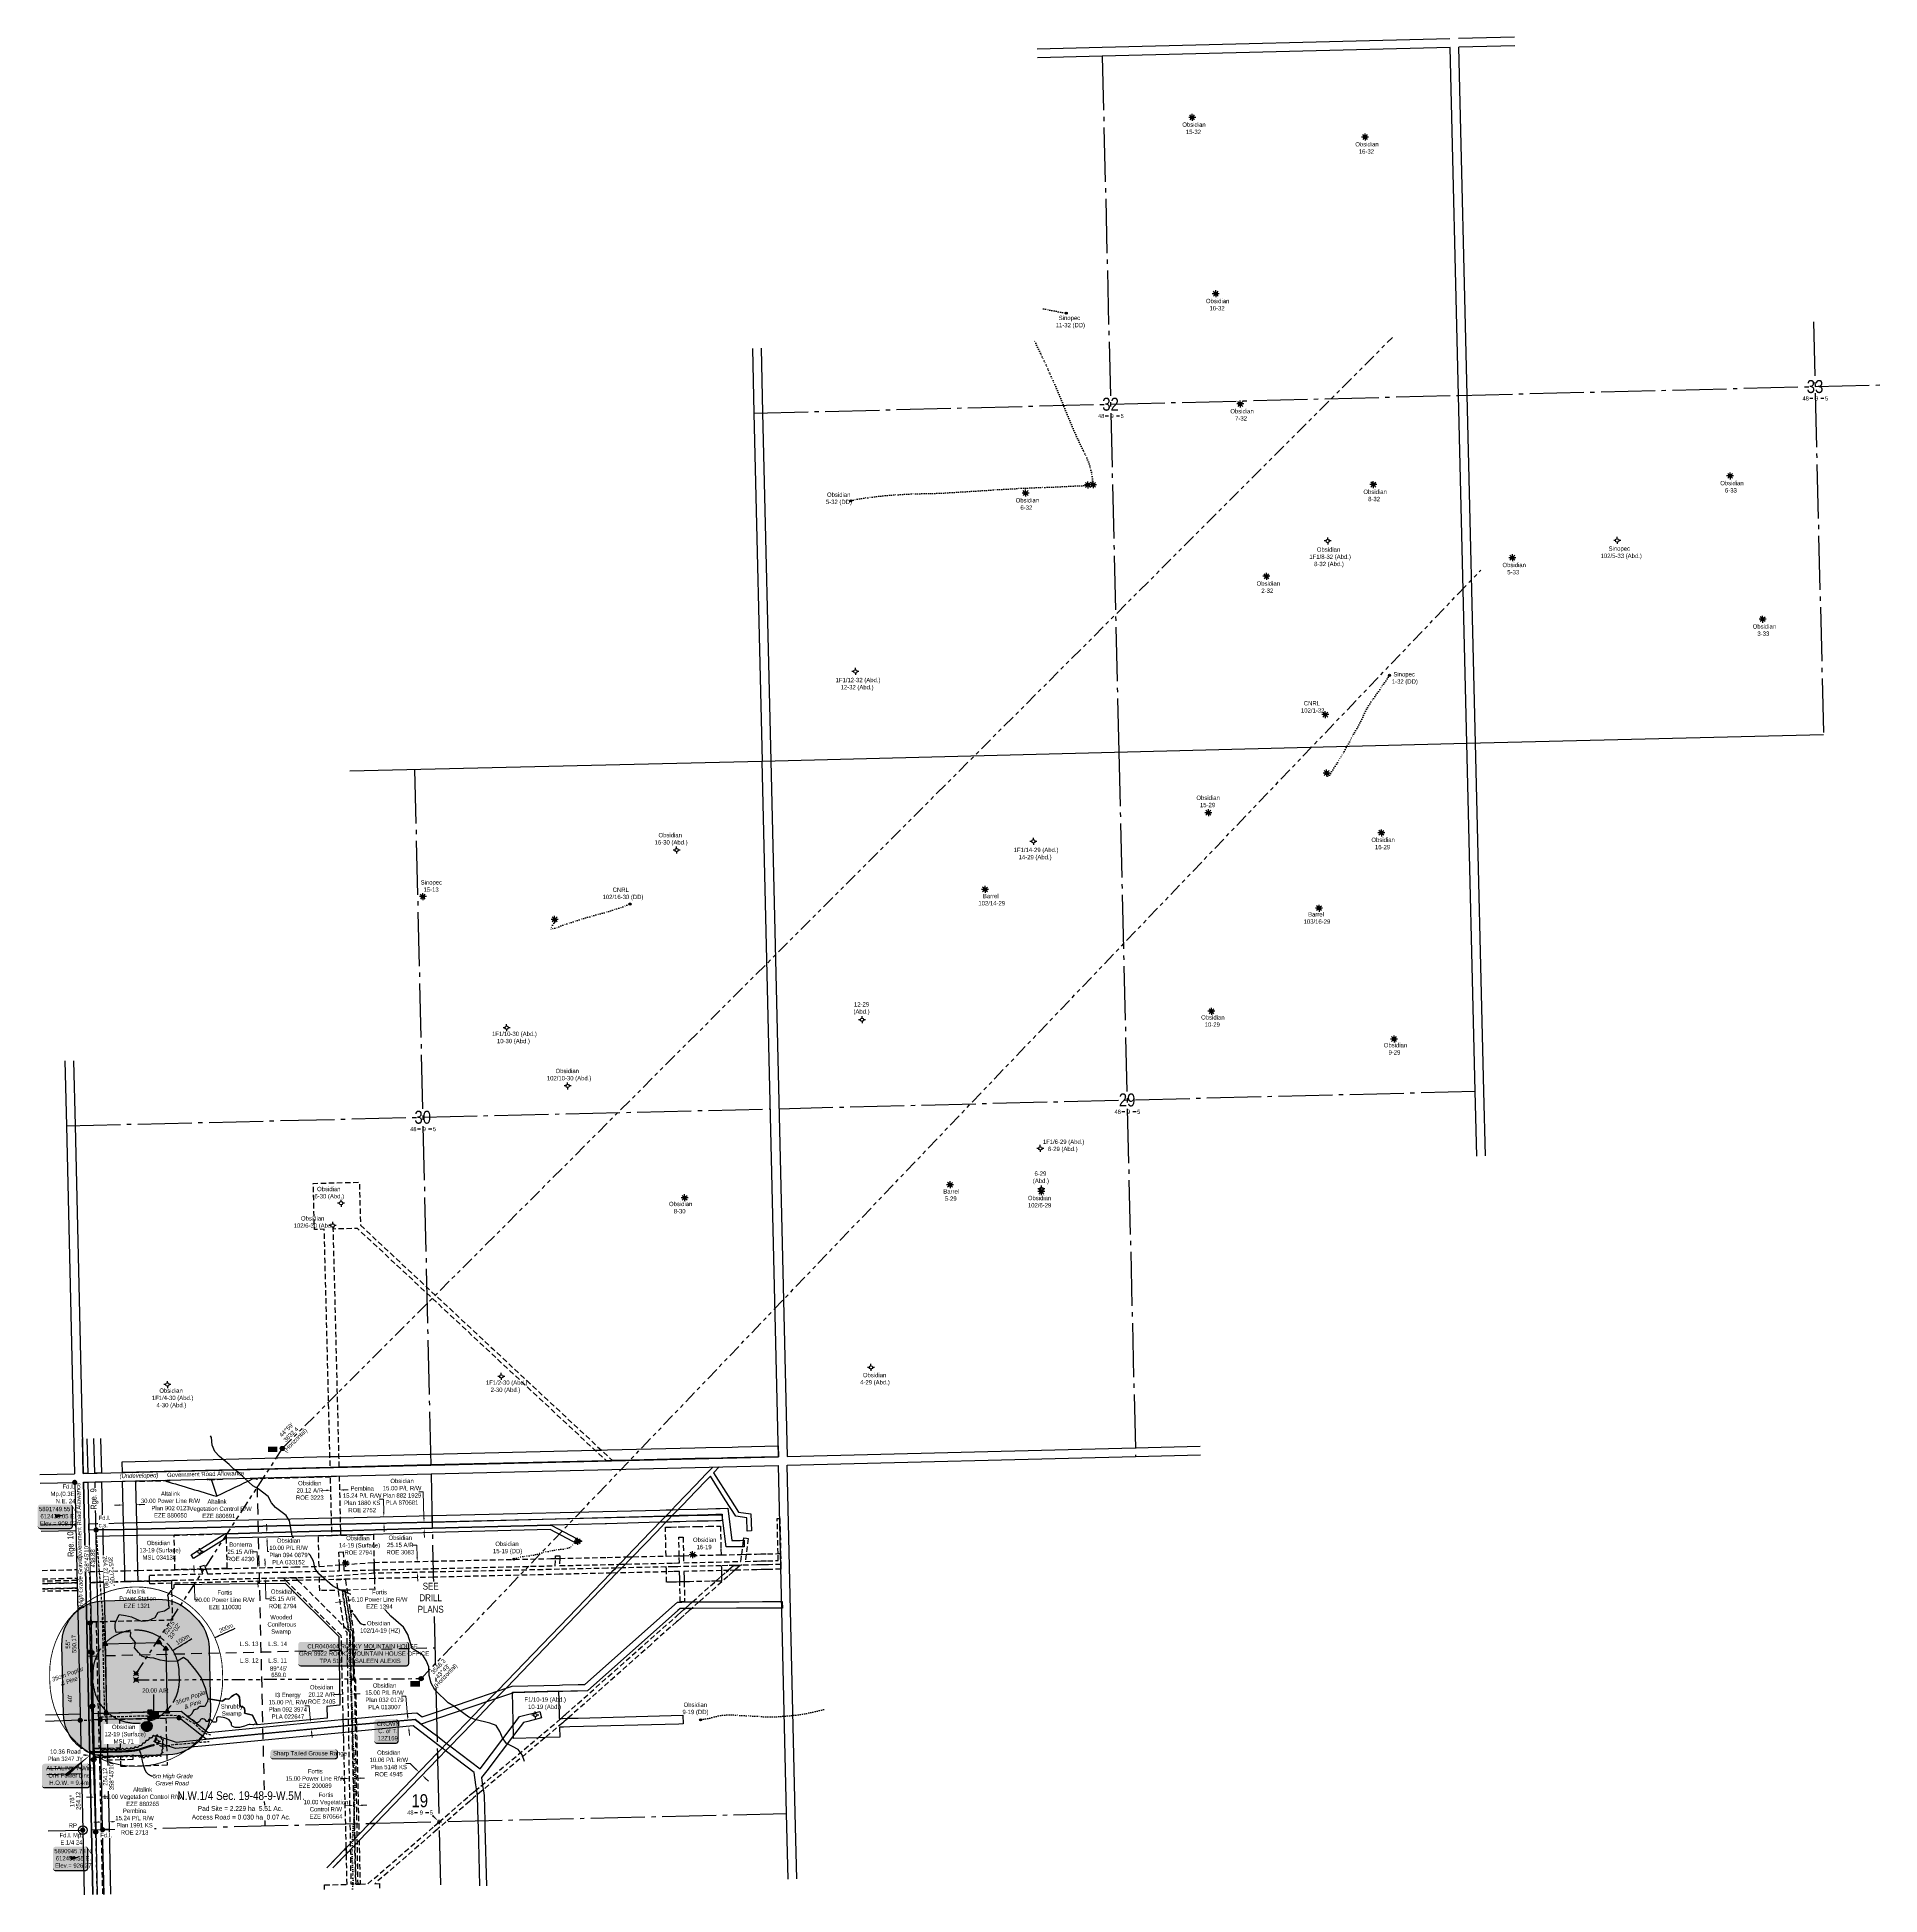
# Model space of a CAD drawing. Extents: x 608511 to 625740, y 5884551 to 5895090.
# Drawn here: x 612351 to 616612, y 5890796 to 5895090 of the extents above; entities that cross this region are included whole.
import ezdxf
from ezdxf.enums import TextEntityAlignment as Align

# ---------------------------------------------------------------- set-up
doc = ezdxf.new("R2010")
doc.units = 0
doc.header["$LTSCALE"] = 5
doc.header["$PDSIZE"] = 0.5
for name, pattern in [('0', [1, 1, 0]), ('foc-ACCESSROAD', [3.75, 2.5, -1.25]), ('foc-BUFFER', [16.75, 15, -1.75]), ('foc-DOT', [1, 0.2, -0.8]), ('foc-DRILLPATH', [14.75, 6, -1.75, 1.75, -1.75, 1.75, -1.75]), ('foc-FLOWLINE', [3.75, 2.5, -1.25]), ('foc-LSD', [8, 5, -3]), ('foc-QUARTERLINE', [33, 25, -3, 2, -3]), ('foc-TIELINE', [1.875, 1.25, -0.625]), ('UG_PIPE', [1.875, 1.25, -0.625])]:
    doc.linetypes.add(name, pattern=pattern)
doc.layers.get('Defpoints').update_dxf_attribs({"color": 9})
for name, color, linetype in [('10', 1, 'Continuous'), ('35', 37, 'Continuous'), ('9', 3, 'Continuous'), ('ABADATA-DRILL', 8, 'foc-DOT'), ('ABADATA-DRILL-T', 8, 'Continuous'), ('AS-OWNER', 7, 'Continuous'), ('AS-PIPE-UG', 44, 'UG_PIPE'), ('AS-POWER', 104, 'foc-POWER'), ('AS-POWER-EXISTING-PP', 72, 'Continuous'), ('AS-POWER-T', 104, 'Continuous'), ('AS-ROADS', 254, 'Continuous'), ('AS-WILDLIFE-BLOCK', 131, 'Continuous'), ('AUX-BUFFER', 7, 'foc-BUFFER'), ('C-AR', 13, 'foc-ACCESSROAD'), ('C-RW', 13, 'Continuous'), ('C-SYMBOL', 7, 'Continuous'), ('C-WS', 13, 'foc-ACCESSROAD'), ('D-TXT', 6, 'Continuous'), ('DETAIL-T', 7, 'Continuous'), ('F-AR', 190, 'foc-ACCESSROAD'), ('F-EZE', 190, 'foc-FLOWLINE'), ('F-RW', 190, 'Continuous'), ('L-AREAREQUIRED', 7, 'Continuous'), ('L-BD', 7, 'Continuous'), ('L-DETAIL-T', 3, 'Continuous'), ('L-MON', 1, 'Continuous'), ('L-ROAD-T', 7, 'Continuous'), ('L-SEC', 7, 'Continuous'), ('L-SECLBL', 7, 'Continuous'), ('L-SECQ', 8, 'foc-QUARTERLINE'), ('L-SECTION-LSD', 7, 'foc-LSD'), ('L-TIE', 7, 'foc-TIELINE'), ('L-TITLEDB', 4, 'Continuous'), ('L-TITLEDB-T', 4, 'Continuous'), ('locations_b228e22e-e736-4', 7, 'Continuous'), ('MSL', 7, 'Continuous'), ('P-BUFFER-H 30m', 51, 'Continuous'), ('P-CROSSINGS', 250, 'Continuous'), ('P-PDRILLPATH', 12, 'foc-DRILLPATH'), ('P-PROPOSED', 10, 'Continuous'), ('P-PROPOSED-H', 21, 'Continuous'), ('P-TXT', 4, 'Continuous'), ('T-BUSH', 110, '0'), ('T-BUSH-T', 110, 'Continuous'), ('T-WATER', 160, 'Continuous'), ('WETLAND', 143, 'Continuous')]:
    doc.layers.add(name, color=color, linetype=linetype)
for name, color, linetype, lineweight in [('AS-GENERAL', 48, 'Continuous', 18), ('C-AR-T', 13, 'Continuous', 9), ('C-RW-T', 13, 'Continuous', 9), ('C-WS-T', 13, 'Continuous', 9), ('F-AR-T', 190, 'Continuous', 9), ('F-EZE-T', 190, 'Continuous', 9), ('F-RW-T', 190, 'Continuous', 9), ('T-TEXT', 48, 'Continuous', 18)]:
    doc.layers.add(name, color=color, linetype=linetype, lineweight=lineweight)
doc.styles.add('100L', font='ARIALN.TTF', dxfattribs={"height": 11})
doc.styles.add('175L', font='ARIALN.TTF', dxfattribs={"height": 20})
doc.styles.add('80', font='ARIALN.TTF', dxfattribs={"height": 10})
doc.styles.add('80CG', font='ARIALN.TTF', dxfattribs={"height": 10})
doc.styles.add('80L', font='ARIALN.TTF', dxfattribs={"height": 10})
doc.styles.add('80LS', font='ARIALNI.TTF', dxfattribs={"height": 10})
doc.styles.add('Crossing', font='ARIALN.TTF', dxfattribs={"height": 10})
doc.styles.add('foc-LtypeFont', font='ARIALN.TTF', dxfattribs={"height": 7.35})
doc.styles.add('SIMPLEX', font='ARIALN.TTF')
doc.linetypes.add('foc-POWER', pattern='A,6,-1,["P",foc-LtypeFont,S=0.2,R=0,X=-0.625,Y=-0.75],-1.24,4', length=12.24)
doc.dimstyles.new('CG2011', dxfattribs={"dimscale": 5, "dimtxt": 9, "dimasz": 2, "dimexe": 0.2, "dimexo": 0.0625, "dimgap": 0.5, "dimtad": 0, "dimtih": 1, "dimtoh": 1, "dimzin": 0, "dimdsep": 46, "dimtxsty": '80CG', "dimcen": 0.1, "dimse1": 1, "dimse2": 1, "dimclrd": 256, "dimclrt": 256, "dimaunit": 1, "dimadec": 4, "dimazin": 0, "dimtfac": 0.06, "dimtofl": 0, "dimtmove": 0, "dimatfit": 1, "dimfxl": 0.2, "dimtolj": 1, "dimtzin": 0, "dimlwd": -1, "dimarcsym": 0})
doc.dimstyles.new('Compass 5 000', dxfattribs={"dimscale": 5, "dimtxt": 9, "dimasz": 2, "dimexe": 0.2, "dimexo": 0.0625, "dimgap": 0.5, "dimtad": 0, "dimtih": 1, "dimtoh": 1, "dimzin": 0, "dimdsep": 46, "dimtxsty": '80CG', "dimcen": 0.1, "dimse1": 1, "dimse2": 1, "dimclrd": 256, "dimclrt": 256, "dimaunit": 1, "dimadec": 4, "dimazin": 0, "dimtfac": 0.06, "dimtofl": 0, "dimtmove": 0, "dimatfit": 1, "dimfxl": 0.2, "dimtolj": 1, "dimtzin": 0, "dimlwd": -1, "dimarcsym": 0})

# ---------------------------------------------------------------- blocks, each defined once
blk = doc.blocks.new('fdia')
at = {"color": 255, "const_width": 1}
blk.add_lwpolyline([(-0.5, 0, 1), (0.5, 0, 1)], format="xyb", close=True, dxfattribs=at)
blk = doc.blocks.new('Fdiaa')
blk.add_blockref('fdia', (0, 0))
blk = doc.blocks.new('fdib')
at = {"color": 1, "const_width": 1.6}
blk.add_lwpolyline([(-0.4, 0, 1), (0.4, 0, 1)], format="xyb", close=True, dxfattribs=at)
at = {"color": 1}
blk.add_circle((0, 0), 0.8, dxfattribs=at)
blk = doc.blocks.new('Fdibb')
blk.add_blockref('fdib', (0, 0))
blk = doc.blocks.new('fdicc')
for name in ['Fdibb', 'Fdiaa']:
    blk.add_blockref(name, (0, 0))
blk = doc.blocks.new('FDI')
blk.add_blockref('fdicc', (0, 0))
blk = doc.blocks.new('POWERPOLE')
h = blk.add_hatch(color=255)
edge = h.paths.add_edge_path()
edge.add_arc((0, 0), 0.96, 0, 360)
at = {"linetype": 'Continuous'}
for p, q in [((0.68, -0.68), (-0.68, 0.68)), ((-0.68, -0.68), (0.68, 0.68))]:
    blk.add_line(p, q, dxfattribs=at)
blk.add_circle((0, 0), 0.96, dxfattribs=at)
blk = doc.blocks.new('L-SECLBL')
at = {"layer": '9', "color": 7}
for p, q in [((-5.1, -27.8), (-12.3, -27.8)), ((20.7, -27.8), (13.5, -27.8))]:
    blk.add_line(p, q, dxfattribs=at)
at = {"layer": '10', "color": 2, "style": 'SIMPLEX'}
blk.add_attdef('SEC', text='', height=30, dxfattribs=at).set_placement((0, 0), align=Align.MIDDLE)
at = {"layer": '10', "color": 5, "style": '80L'}
blk.add_attdef('TWP', text='', height=9.5, dxfattribs=at).set_placement((-14.4, -27.4), align=Align.MIDDLE_RIGHT)
blk.add_attdef('RGE', text='', height=9.5, dxfattribs=at).set_placement((3.6, -27.4), align=Align.MIDDLE_CENTER)
blk.add_attdef('MER', text='', height=9.5, dxfattribs=at).set_placement((23.2, -27.4), align=Align.MIDDLE_LEFT)
blk = doc.blocks.new('*U47')
h = blk.add_hatch(color=255)
edge = h.paths.add_edge_path()
edge.add_line((-121.5, -28.5), (121.5, -28.5))
edge.add_arc((121.5, -22.5), 6, 270, 360)
edge.add_line((127.5, -22.5), (127.5, 21))
edge.add_arc((121.5, 21), 6, 0, 90)
edge.add_line((121.5, 27), (-121.5, 27))
edge.add_arc((-121.5, 21), 6, 90, 180)
edge.add_line((-127.5, 21), (-127.5, -22.5))
edge.add_arc((-121.5, -22.5), 6, 180, 270)
at = {"color": 44, "flags": 128}
blk.add_lwpolyline([(-121.5, -28.5, 3, 3, 0), (121.5, -28.5, 3, 3, 0.414214), (127.5, -22.5, 3, 3, 0), (127.5, 21, 3, 0, 0.414214), (121.5, 27, 0, 0, 0), (-121.5, 27, 0, 0, 0.414214), (-127.5, 21, 0, 0, 0), (-127.5, -22.5, 0, 3, 0.414214)], format="xyseb", close=True, dxfattribs=at)
at = {"color": 44, "style": '80'}
blk.add_attdef('ENTER_TEXT_001', (-36, -5), '', height=10, dxfattribs=at)
blk = doc.blocks.new('*D48')
at = {"layer": 'Defpoints', "color": 0, "transparency": 16777216}
for p in [(612714.6, 5891517.5), (612829.2, 5891540.1), (612829.7, 5891520.1)]:
    blk.add_point(p, dxfattribs=at)
at = {"layer": 'F-EZE-T', "transparency": 16777216}
for p, q in [((612714, 5891547.5), (612713.7, 5891557.5)), ((612714.9, 5891507.5), (612715.6, 5891478)), ((612715.6, 5891478), (612725.6, 5891478))]:
    blk.add_line(p, q, dxfattribs=at)
for points in [[(612715.6, 5891547.5), (612712.3, 5891547.4), (612714.2, 5891537.5)], [(612716.5, 5891507.5), (612713.2, 5891507.4), (612714.6, 5891517.5)]]:
    blk.add_solid(points, dxfattribs=at)
at = {"layer": 'F-EZE-T', "transparency": 16777216, "insert": (612785.2, 5891478), "char_height": 10, "attachment_point": 5, "style": '80CG'}
blk.add_mtext('\\A1;Fortis\\P20.00 Power Line R/W\\PEZE 110030', dxfattribs=at)
blk = doc.blocks.new('*D49')
at = {"layer": 'Defpoints', "color": 0, "transparency": 16777216}
for p in [(613073.4, 5891065.5), (613073.4, 5891061.6), (613088.4, 5891061.9)]:
    blk.add_point(p, dxfattribs=at)
at = {"layer": 'F-EZE-T', "transparency": 16777216}
for p, q in [((613063.4, 5891065.3), (613053.4, 5891065.1)), ((613098.4, 5891065.9), (613108.4, 5891066))]:
    blk.add_line(p, q, dxfattribs=at)
for points in [[(613063.4, 5891067), (613063.4, 5891063.6), (613073.4, 5891065.5)], [(613098.3, 5891067.5), (613098.4, 5891064.2), (613088.4, 5891065.7)]]:
    blk.add_solid(points, dxfattribs=at)
at = {"layer": 'F-EZE-T', "transparency": 16777216, "insert": (612994.2, 5891065.1), "char_height": 10, "attachment_point": 5, "style": '80CG'}
blk.add_mtext('\\A1;Fortis\\P15.00 Power Line R/W\\PEZE 200089', dxfattribs=at)
blk = doc.blocks.new('*D50')
at = {"layer": 'Defpoints', "color": 0, "transparency": 16777216}
for p in [(613059.3, 5891482.9), (613065.3, 5891483.9)]:
    blk.add_point(p, dxfattribs=at)
at = {"layer": 'F-EZE-T', "transparency": 16777216}
for p, q in [((613050.7, 5891473.4), (613040.8, 5891471.8)), ((613076.4, 5891477.5), (613086.3, 5891479.1))]:
    blk.add_line(p, q, dxfattribs=at)
for points in [[(613050.4, 5891475), (613051, 5891471.7), (613060.6, 5891475)], [(613076.2, 5891479.2), (613076.7, 5891475.9), (613066.6, 5891475.9)]]:
    blk.add_solid(points, dxfattribs=at)
at = {"layer": 'F-EZE-T', "transparency": 16777216, "insert": (613142.7, 5891479.1), "char_height": 10, "attachment_point": 5, "style": '80CG', "bg_fill": 3, "box_fill_scale": 1.1, "bg_fill_color": 256, "bg_fill_true_color": 13158600, "bg_fill_transparency": 0}
blk.add_mtext('\\A1;Fortis\\P6.10 Power Line R/W\\PEZE 1394', dxfattribs=at)
at = {"layer": 'Defpoints', "color": 0, "transparency": 16777216}
blk.add_point((613066.6, 5891475.9), dxfattribs=at)
blk = doc.blocks.new('*D51')
at = {"layer": 'Defpoints', "color": 0, "transparency": 16777216}
for p in [(613083.6, 5891007.6), (613083.7, 5891002.8), (613093.6, 5891007.8)]:
    blk.add_point(p, dxfattribs=at)
at = {"layer": 'F-EZE-T', "transparency": 16777216}
for p, q in [((613073.7, 5891002.5), (613063.7, 5891002.3)), ((613103.7, 5891003.2), (613113.7, 5891003.5))]:
    blk.add_line(p, q, dxfattribs=at)
for points in [[(613073.6, 5891004.2), (613073.7, 5891000.9), (613083.7, 5891002.8)], [(613103.6, 5891004.9), (613103.7, 5891001.6), (613093.7, 5891003)]]:
    blk.add_solid(points, dxfattribs=at)
at = {"layer": 'F-EZE-T', "transparency": 16777216, "insert": (613018.9, 5891002.3), "char_height": 10, "attachment_point": 5, "style": '80CG'}
blk.add_mtext('\\A1;Fortis\\P10.00 Vegetation \\PControl R/W\\PEZE 870564', dxfattribs=at)
blk = doc.blocks.new('*D52')
at = {"layer": 'Defpoints', "color": 0, "transparency": 16777216}
for p in [(612485.1, 5891022), (612497.1, 5891022.5), (612497.1, 5891022.3)]:
    blk.add_point(p, dxfattribs=at)
at = {"layer": 'F-EZE-T', "transparency": 16777216}
for p, q in [((612475.1, 5891022), (612465.1, 5891021.8)), ((612507.1, 5891022.7), (612517.1, 5891023))]:
    blk.add_line(p, q, dxfattribs=at)
for points in [[(612475.1, 5891023.7), (612475.2, 5891020.4), (612485.1, 5891022.2)], [(612507.1, 5891024.4), (612507.2, 5891021.1), (612497.1, 5891022.5)]]:
    blk.add_solid(points, dxfattribs=at)
at = {"layer": 'F-EZE-T', "transparency": 16777216, "insert": (612595.1, 5891023), "char_height": 10, "attachment_point": 5, "style": '80CG'}
blk.add_mtext('\\A1;Altalink^J12.00 Vegetation Control R/W\\PEZE 880265', dxfattribs=at)
blk = doc.blocks.new('*D53')
at = {"layer": 'Defpoints', "color": 0, "transparency": 16777216}
for p in [(612550, 5891699.8), (612580, 5891700.5), (612580.1, 5891698)]:
    blk.add_point(p, dxfattribs=at)
at = {"layer": 'F-EZE-T', "transparency": 16777216}
for p, q in [((612540.1, 5891697.1), (612530.1, 5891696.8)), ((612590.1, 5891698.2), (612600.1, 5891698.4))]:
    blk.add_line(p, q, dxfattribs=at)
for points in [[(612540.1, 5891698.7), (612540.1, 5891695.4), (612550.1, 5891697.3)], [(612590, 5891699.9), (612590.1, 5891696.5), (612580.1, 5891698)]]:
    blk.add_solid(points, dxfattribs=at)
at = {"layer": 'F-EZE-T', "transparency": 16777216, "insert": (612659.6, 5891698.4), "char_height": 10, "attachment_point": 5, "style": '80CG'}
blk.add_mtext('\\A1;Altalink^J30.00 Power Line R/W\\PPlan 902 0123\\PEZE 880650', dxfattribs=at)
blk = doc.blocks.new('*D54')
at = {"layer": 'C-RW-T', "transparency": 16777216}
for p, q in [((613203.4, 5891255.2), (613193.4, 5891255.2)), ((613207.8, 5891209.9), (613203.4, 5891255.2)), ((613211.1, 5891174.8), (613212.1, 5891164.9))]:
    blk.add_line(p, q, dxfattribs=at)
for points in [[(613209.4, 5891210.1), (613206.1, 5891209.8), (613208.7, 5891200)], [(613212.8, 5891175), (613209.5, 5891174.7), (613210.2, 5891184.8)]]:
    blk.add_solid(points, dxfattribs=at)
at = {"layer": 'Defpoints', "color": 0, "transparency": 16777216}
for p in [(613208.7, 5891200), (612856.7, 5891166.1), (612858.2, 5891151)]:
    blk.add_point(p, dxfattribs=at)
at = {"layer": 'C-RW-T', "transparency": 16777216, "insert": (613154.3, 5891255.2), "char_height": 10, "attachment_point": 5, "style": '80CG'}
blk.add_mtext('\\A1;Obsidian\\P15.00 P/L R/W\\PPlan 032 0179\\PPLA 013007', dxfattribs=at)
blk = doc.blocks.new('*D55')
at = {"layer": 'C-RW-T', "transparency": 16777216}
for p, q in [((612980, 5891233.1), (612970, 5891233.1)), ((612982.7, 5891204.4), (612980, 5891233.1)), ((612986.1, 5891169.6), (612987, 5891159.6))]:
    blk.add_line(p, q, dxfattribs=at)
for points in [[(612984.4, 5891204.6), (612981.1, 5891204.2), (612983.7, 5891194.5)], [(612987.7, 5891169.7), (612984.4, 5891169.4), (612985.1, 5891179.5)]]:
    blk.add_solid(points, dxfattribs=at)
at = {"layer": 'Defpoints', "color": 0, "transparency": 16777216}
for p in [(612938.9, 5891190.2), (612940.4, 5891175.2), (612983.7, 5891194.5)]:
    blk.add_point(p, dxfattribs=at)
at = {"layer": 'C-RW-T', "transparency": 16777216, "insert": (612930.9, 5891233.1), "char_height": 10, "attachment_point": 5, "style": '80CG'}
blk.add_mtext('\\A1;I3 Energy\\P15.00 P/L R/W\\PPlan 092 3974\\PPLA 022647', dxfattribs=at)
blk = doc.blocks.new('*D57')
at = {"layer": 'C-RW-T', "transparency": 16777216}
for p, q in [((612882.1, 5891643), (612881.8, 5891653)), ((612882.9, 5891613), (612883.5, 5891590)), ((612883.5, 5891590), (612893.5, 5891590))]:
    blk.add_line(p, q, dxfattribs=at)
for points in [[(612883.7, 5891643.1), (612880.4, 5891643), (612882.3, 5891633)], [(612884.5, 5891613), (612881.2, 5891612.9), (612882.6, 5891622.9)]]:
    blk.add_solid(points, dxfattribs=at)
at = {"layer": 'C-RW-T', "transparency": 16777216, "insert": (612932.5, 5891590), "char_height": 10, "attachment_point": 5, "style": '80CG', "bg_fill": 3, "box_fill_scale": 1.1, "bg_fill_color": 256, "bg_fill_true_color": 13158600, "bg_fill_transparency": 0}
blk.add_mtext('\\A1;Obsidian\\P10.00 P/L R/W\\PPlan 094 0879\\PPLA 033152', dxfattribs=at)
at = {"layer": 'Defpoints', "color": 0, "transparency": 16777216}
for p in [(612882.6, 5891622.9), (612951.9, 5891634.8), (612952.2, 5891624.8)]:
    blk.add_point(p, dxfattribs=at)
blk = doc.blocks.new('*D58')
at = {"layer": 'C-RW-T', "transparency": 16777216}
for p, q in [((613244, 5891727.8), (613234, 5891727.8)), ((613245.5, 5891667.4), (613244, 5891727.8)), ((613246.3, 5891632.2), (613246.5, 5891622.3))]:
    blk.add_line(p, q, dxfattribs=at)
for points in [[(613247.1, 5891667.4), (613243.8, 5891667.4), (613245.7, 5891657.4)], [(613248, 5891632.3), (613244.6, 5891632.2), (613246.1, 5891642.2)]]:
    blk.add_solid(points, dxfattribs=at)
at = {"layer": 'Defpoints', "color": 0, "transparency": 16777216}
for p in [(612971.7, 5891650.8), (613245.7, 5891657.4), (612972, 5891635.6)]:
    blk.add_point(p, dxfattribs=at)
at = {"layer": 'C-RW-T', "transparency": 16777216, "insert": (613194.9, 5891727.8), "char_height": 10, "attachment_point": 5, "style": '80CG'}
blk.add_mtext('\\A1;Obsidian\\P15.00 P/L R/W\\PPlan 882 1929\\PPLA 870681', dxfattribs=at)
blk = doc.blocks.new('*D59')
at = {"layer": 'C-AR-T', "transparency": 16777216}
for p, q in [((613047.6, 5891259.6), (613037.6, 5891259.4)), ((613087.7, 5891260.5), (613097.7, 5891260.7))]:
    blk.add_line(p, q, dxfattribs=at)
for points in [[(613047.5, 5891261.3), (613047.6, 5891257.9), (613057.6, 5891259.8)], [(613087.7, 5891262.2), (613087.7, 5891258.8), (613077.7, 5891260.3)]]:
    blk.add_solid(points, dxfattribs=at)
at = {"layer": 'Defpoints', "color": 0, "transparency": 16777216}
for p in [(613055.4, 5891352.4), (613075.5, 5891352.9), (613057.6, 5891259.8)]:
    blk.add_point(p, dxfattribs=at)
at = {"layer": 'C-AR-T', "transparency": 16777216, "insert": (613009, 5891259.4), "char_height": 10, "attachment_point": 5, "style": '80CG'}
blk.add_mtext('\\A1;Obsidian\\P20.12 A/R\\PROE 2405', dxfattribs=at)
blk = doc.blocks.new('*D60')
at = {"layer": 'Defpoints', "color": 0, "transparency": 16777216}
for p in [(612852.2, 5891663.1), (612852.6, 5891647.9), (613152.8, 5891670.4)]:
    blk.add_point(p, dxfattribs=at)
at = {"layer": 'F-RW-T', "transparency": 16777216}
for p, q in [((613151.8, 5891710.5), (613141.8, 5891710.5)), ((613152.5, 5891680.4), (613151.8, 5891710.5)), ((613153.4, 5891645.2), (613153.6, 5891635.2))]:
    blk.add_line(p, q, dxfattribs=at)
for points in [[(613154.2, 5891680.4), (613150.9, 5891680.4), (613152.8, 5891670.4)], [(613155, 5891645.2), (613151.7, 5891645.1), (613153.1, 5891655.2)]]:
    blk.add_solid(points, dxfattribs=at)
at = {"layer": 'F-RW-T', "transparency": 16777216, "insert": (613102.7, 5891710.5), "char_height": 10, "attachment_point": 5, "style": '80CG'}
blk.add_mtext('\\A1;Pembina\\P15.24 P/L R/W\\PPlan 1880 KS\\PROE 2752', dxfattribs=at)
blk = doc.blocks.new('*D61')
at = {"layer": 'Defpoints', "color": 0, "transparency": 16777216}
blk.add_point((612501.8, 5890984.6), dxfattribs=at)
at = {"layer": 'F-RW-T', "transparency": 16777216}
for p, q in [((612492.2, 5890964.4), (612482.2, 5890964.2)), ((612527.4, 5890965.2), (612537.4, 5890965.4))]:
    blk.add_line(p, q, dxfattribs=at)
for points in [[(612492.2, 5890966.1), (612492.2, 5890962.8), (612502.2, 5890964.6)], [(612527.4, 5890966.9), (612527.5, 5890963.5), (612517.4, 5890965)]]:
    blk.add_solid(points, dxfattribs=at)
at = {"layer": 'F-RW-T', "transparency": 16777216, "insert": (612576.5, 5890965.4), "char_height": 10, "attachment_point": 5, "style": '80CG', "bg_fill": 3, "box_fill_scale": 1.1, "bg_fill_color": 256, "bg_fill_true_color": 13158600, "bg_fill_transparency": 0}
blk.add_mtext('\\A1;Pembina\\P15.24 P/L R/W\\PPlan 1991 KS\\PROE 2713', dxfattribs=at)
at = {"layer": 'Defpoints', "color": 0, "transparency": 16777216}
for p in [(612517, 5890984.9), (612517.4, 5890965)]:
    blk.add_point(p, dxfattribs=at)
blk = doc.blocks.new('*D62')
at = {"layer": 'C-AR-T', "transparency": 16777216}
for p, q in [((612878.2, 5891562.5), (612878, 5891572.5)), ((612879.2, 5891517.4), (612880, 5891480.4)), ((612880, 5891480.4), (612890, 5891480.4))]:
    blk.add_line(p, q, dxfattribs=at)
for points in [[(612879.9, 5891562.5), (612876.5, 5891562.4), (612878.4, 5891552.5)], [(612880.9, 5891517.4), (612877.5, 5891517.4), (612879, 5891527.4)]]:
    blk.add_solid(points, dxfattribs=at)
at = {"layer": 'Defpoints', "color": 0, "transparency": 16777216}
for p in [(612846.6, 5891551.8), (612847.1, 5891526.7), (612879, 5891527.4)]:
    blk.add_point(p, dxfattribs=at)
at = {"layer": 'C-AR-T', "transparency": 16777216, "insert": (612918.6, 5891480.4), "char_height": 10, "attachment_point": 5, "style": '80CG'}
blk.add_mtext('\\A1;Obsidian\\P25.15 A/R\\PROE 2794', dxfattribs=at)
blk = doc.blocks.new('*D63')
at = {"layer": 'C-AR-T', "transparency": 16777216}
for p, q in [((613229.2, 5891604.8), (613219.2, 5891604.8)), ((613229.8, 5891576.7), (613229.2, 5891604.8)), ((613230.8, 5891531.6), (613231, 5891521.6))]:
    blk.add_line(p, q, dxfattribs=at)
for points in [[(613231.5, 5891576.7), (613228.1, 5891576.7), (613230, 5891566.7)], [(613232.4, 5891531.6), (613229.1, 5891531.5), (613230.6, 5891541.6)]]:
    blk.add_solid(points, dxfattribs=at)
at = {"layer": 'Defpoints', "color": 0, "transparency": 16777216}
for p in [(613170.8, 5891565.4), (613171.3, 5891540.3), (613230.6, 5891541.6)]:
    blk.add_point(p, dxfattribs=at)
at = {"layer": 'C-AR-T', "transparency": 16777216, "insert": (613190.7, 5891604.8), "char_height": 10, "attachment_point": 5, "style": '80CG'}
blk.add_mtext('\\A1;Obsidian\\P25.15 A/R\\PROE 3083', dxfattribs=at)
blk = doc.blocks.new('*D64')
at = {"layer": 'C-AR-T', "transparency": 16777216}
for p, q in [((613020.1, 5891731.2), (613010.1, 5891731)), ((613060.2, 5891732.2), (613070.2, 5891732.4))]:
    blk.add_line(p, q, dxfattribs=at)
for points in [[(613020.1, 5891732.9), (613020.2, 5891729.5), (613030.1, 5891731.5)], [(613060.2, 5891733.8), (613060.3, 5891730.5), (613050.2, 5891731.9)]]:
    blk.add_solid(points, dxfattribs=at)
at = {"layer": 'Defpoints', "color": 0, "transparency": 16777216}
for p in [(613029.8, 5891745.8), (613049.9, 5891746.3), (613050.2, 5891731.9)]:
    blk.add_point(p, dxfattribs=at)
at = {"layer": 'C-AR-T', "transparency": 16777216, "insert": (612981.6, 5891731), "char_height": 10, "attachment_point": 5, "style": '80CG'}
blk.add_mtext('\\A1;Obsidian\\P20.12 A/R\\PROE 3223', dxfattribs=at)
blk = doc.blocks.new('*D65')
at = {"layer": 'Defpoints', "color": 0, "transparency": 16777216}
for p in [(612834.4, 5891551.5), (612834.9, 5891526.4), (612861.5, 5891527)]:
    blk.add_point(p, dxfattribs=at)
at = {"layer": 'F-AR-T', "transparency": 16777216}
for p, q in [((612860.1, 5891589.1), (612850.1, 5891589.1)), ((612860.7, 5891562.1), (612860.1, 5891589.1)), ((612861.7, 5891517), (612861.9, 5891507))]:
    blk.add_line(p, q, dxfattribs=at)
for points in [[(612862.4, 5891562.1), (612859.1, 5891562), (612860.9, 5891552.1)], [(612863.4, 5891517), (612860.1, 5891517), (612861.5, 5891527)]]:
    blk.add_solid(points, dxfattribs=at)
at = {"layer": 'F-AR-T', "transparency": 16777216, "insert": (612821.6, 5891589.1), "char_height": 10, "attachment_point": 5, "style": '80CG'}
blk.add_mtext('\\A1;Bonterra\\P25.15 A/R\\PROE 4230', dxfattribs=at)
blk = doc.blocks.new('*D66')
at = {"layer": 'C-AR-T', "transparency": 16777216}
for p, q in [((613213.3, 5891099.9), (613203.3, 5891099.9)), ((613227, 5891086.8), (613213.3, 5891099.9)), ((613248.6, 5891065.9), (613255.8, 5891059))]:
    blk.add_line(p, q, dxfattribs=at)
for points in [[(613228.1, 5891088), (613225.8, 5891085.6), (613234.2, 5891079.8)], [(613249.8, 5891067.1), (613247.5, 5891064.7), (613241.4, 5891072.9)]]:
    blk.add_solid(points, dxfattribs=at)
at = {"layer": 'Defpoints', "color": 0, "transparency": 16777216}
for p in [(613234.2, 5891079.8), (613039, 5890877.3), (613046.2, 5890870.3)]:
    blk.add_point(p, dxfattribs=at)
at = {"layer": 'C-AR-T', "transparency": 16777216, "insert": (613164.3, 5891099.9), "char_height": 10, "attachment_point": 5, "style": '80CG'}
blk.add_mtext('\\A1;Obsidian\\P10.06 P/L R/W\\PPlan 5148 KS\\PROE 4945', dxfattribs=at)
blk = doc.blocks.new('*D67')
at = {"layer": 'Defpoints', "color": 0, "transparency": 16777216}
for p in [(612465.3, 5891440.6), (612475.6, 5891440.8), (612482.9, 5891119.5)]:
    blk.add_point(p, dxfattribs=at)
at = {"layer": 'L-TITLEDB-T', "transparency": 16777216}
for p, q in [((612462.6, 5891119), (612452.6, 5891118.8)), ((612492.9, 5891119.7), (612502.9, 5891119.9))]:
    blk.add_line(p, q, dxfattribs=at)
for points in [[(612462.6, 5891120.7), (612462.6, 5891117.3), (612472.6, 5891119.2)], [(612492.9, 5891121.4), (612492.9, 5891118), (612482.9, 5891119.5)]]:
    blk.add_solid(points, dxfattribs=at)
at = {"layer": 'L-TITLEDB-T', "transparency": 16777216, "insert": (612416.5, 5891118.8), "char_height": 10, "attachment_point": 5, "style": '80CG', "bg_fill": 3, "box_fill_scale": 1.1, "bg_fill_color": 256, "bg_fill_true_color": 13158600, "bg_fill_transparency": 0}
blk.add_mtext('\\A1;10.36 Road\\PPlan 3247 JY', dxfattribs=at)
blk = doc.blocks.new('WC')
at = {"layer": 'L-MON'}
h = blk.add_hatch(color=255, dxfattribs=at)
h.dxf.hatch_style = 1
edge = h.paths.add_edge_path()
edge.add_arc((0, 0), 0.9, 0, 360)
at = {"layer": 'L-MON', "color": 240, "flags": 128}
for points in [[(-0.62, 0.5), (-1.23, 1.12)], [(0.52, 0.61), (1.13, 1.21)], [(-1.18, -1.18), (-0.56, -0.57)], [(1.16, -1.18), (0.56, -0.57)]]:
    blk.add_lwpolyline(points, dxfattribs=at)
at = {"layer": 'L-MON', "color": 240}
for radius in [0.8, 0.373]:
    blk.add_circle((0, 0), radius, dxfattribs=at)
blk = doc.blocks.new('TRIA')
blk.add_hatch(color=255).paths.add_polyline_path([(-0.04, 1.52), (-1.47, -0.87), (1.39, -0.87)])
blk = doc.blocks.new('TRIAA')
blk.add_blockref('TRIA', (0, 0))
blk = doc.blocks.new('TRIB')
at = {"color": 1}
blk.add_lwpolyline([(-1.12, -0.67), (-0.04, 1.13), (1.04, -0.67)], close=True, dxfattribs=at)
blk = doc.blocks.new('TRIBB')
blk.add_blockref('TRIB', (0, 0))
blk = doc.blocks.new('TRICC')
for name in ['TRIAA', 'TRIBB']:
    blk.add_blockref(name, (0, 0))
blk = doc.blocks.new('plspike')
blk.add_blockref('TRICC', (0, 0))
blk = doc.blocks.new('plbh')
at = {"layer": 'L-MON'}
h = blk.add_hatch(color=255, dxfattribs=at)
h.dxf.hatch_style = 1
edge = h.paths.add_edge_path()
edge.add_arc((0, 0), 1.16, 0, 360)
h = blk.add_hatch(color=256, dxfattribs=at)
h.dxf.hatch_style = 1
h.paths.add_polyline_path([(-0.96, 0, 1), (0.96, 0, 1)])
h.paths.add_polyline_path([(0.91, 0, -1), (-0.91, 0, -1)], flags=16)
h.paths.add_polyline_path([(0.45, 0, -1), (-0.45, 0, -1)], flags=0)
h = blk.add_hatch(color=256, dxfattribs=at)
h.dxf.hatch_style = 1
h.paths.add_polyline_path([(-0.45, 0, 1), (0.45, 0, 1)])
h.paths.add_polyline_path([(0.4, 0, -1), (-0.4, 0, -1)], flags=16)
at = {"layer": 'L-MON', "color": 240}
for radius in [0.96, 0.91, 0.45, 0.4]:
    blk.add_circle((0, 0), radius, dxfattribs=at)
blk = doc.blocks.new('ICP_text')
at = {"color": 14, "insert": (-10.8, -0.5), "char_height": 10, "attachment_point": 5, "style": '80L', "bg_fill": 1, "box_fill_scale": 1.15, "bg_fill_color": 255, "bg_fill_transparency": 0}
blk.add_mtext_dynamic_manual_height_columns('ICP', width=19.07, gutter_width=47.5, heights=[0], dxfattribs=at)
blk = doc.blocks.new('*U69')
h = blk.add_hatch(color=255)
edge = h.paths.add_edge_path()
edge.add_line((-21.5, -28.5), (21.5, -28.5))
edge.add_arc((21.5, -22.5), 6, 270, 360)
edge.add_line((27.5, -22.5), (27.5, 21))
edge.add_arc((21.5, 21), 6, 0, 90)
edge.add_line((21.5, 27), (-21.5, 27))
edge.add_arc((-21.5, 21), 6, 90, 180)
edge.add_line((-27.5, 21), (-27.5, -22.5))
edge.add_arc((-21.5, -22.5), 6, 180, 270)
at = {"color": 14, "flags": 128}
blk.add_lwpolyline([(-21.5, -28.5, 3, 3, 0), (21.5, -28.5, 3, 3, 0.414214), (27.5, -22.5, 3, 3, 0), (27.5, 21, 3, 0, 0.414214), (21.5, 27, 0, 0, 0), (-21.5, 27, 0, 0, 0.414214), (-27.5, 21, 0, 0, 0), (-27.5, -22.5, 0, 3, 0.414214)], format="xyseb", close=True, dxfattribs=at)
at = {"color": 14, "style": '80'}
blk.add_attdef('ENTER_TEXT_001', (-26.8, -4.9), '', height=10, dxfattribs=at)
blk = doc.blocks.new('*U70')
h = blk.add_hatch(color=255)
edge = h.paths.add_edge_path()
edge.add_line((-71.5, -11.5), (71.5, -11.5))
edge.add_arc((71.5, -5.5), 6, 270, 360)
edge.add_line((77.5, -5.5), (77.5, 4))
edge.add_arc((71.5, 4), 6, 0, 90)
edge.add_line((71.5, 10), (-71.5, 10))
edge.add_arc((-71.5, 4), 6, 90, 180)
edge.add_line((-77.5, 4), (-77.5, -5.5))
edge.add_arc((-71.5, -5.5), 6, 180, 270)
at = {"color": 131, "flags": 128}
blk.add_lwpolyline([(-71.5, -11.5, 3, 3, 0), (71.5, -11.5, 3, 3, 0.414214), (77.5, -5.5, 3, 3, 0), (77.5, 4, 3, 0, 0.414214), (71.5, 10, 0, 0, 0), (-71.5, 10, 0, 0, 0.414214), (-77.5, 4, 0, 0, 0), (-77.5, -5.5, 0, 3, 0.414214)], format="xyseb", close=True, dxfattribs=at)
at = {"color": 131, "style": '80'}
blk.add_attdef('ENTER_TEXT_001', (-36, -5), '', height=10, dxfattribs=at)
blk = doc.blocks.new('GABD')
for p, q in [((-0.81, 0), (-1.62, 0)), ((0, 0.81), (0, 1.62)), ((1.62, 0), (0.81, 0)), ((0, -0.81), (0, -1.62))]:
    blk.add_line(p, q)
blk.add_circle((0, 0), 0.8)
blk = doc.blocks.new('GAS')
h = blk.add_hatch(color=255)
h.dxf.hatch_style = 1
edge = h.paths.add_edge_path()
edge.add_arc((0, 0), 0.9, 0, 360)
for p, q in [((-0.81, 0), (-1.62, 0)), ((-0.57, 0.57), (-1.14, 1.14)), ((0, 0.81), (0, 1.62)), ((0.57, 0.57), (1.14, 1.14)), ((1.62, 0), (0.81, 0)), ((-0.57, -0.57), (-1.14, -1.14)), ((0, -0.81), (0, -1.62)), ((1.14, -1.14), (0.57, -0.57))]:
    blk.add_line(p, q)
blk.add_circle((0, 0), 0.8)
blk = doc.blocks.new('BH-Existing')
at = {"layer": 'ABADATA-DRILL-T'}
h = blk.add_hatch(color=256, dxfattribs=at)
h.dxf.hatch_style = 1
edge = h.paths.add_edge_path()
edge.add_arc((0, 0), 0.5, 0, 360)
blk.add_circle((0, 0), 0.5, dxfattribs=at)
blk = doc.blocks.new('RP')
at = {"layer": '35', "color": 3}
blk.add_circle((0, 0), 10, dxfattribs=at)
at = {"layer": '35', "color": 3, "style": '80'}
blk.add_attdef('RP_001', (-32.4, 5.8), '', height=10, dxfattribs=at)
blk = doc.blocks.new('*U78')
h = blk.add_hatch(color=254)
edge = h.paths.add_edge_path()
edge.add_line((-34, -28.5), (34, -28.5))
edge.add_arc((34, -22.5), 6, 270, 360)
edge.add_line((40, -22.5), (40, 21))
edge.add_arc((34, 21), 6, 0, 90)
edge.add_line((34, 27), (-34, 27))
edge.add_arc((-34, 21), 6, 90, 180)
edge.add_line((-40, 21), (-40, -22.5))
edge.add_arc((-34, -22.5), 6, 180, 270)
at = {"color": 1, "flags": 128}
blk.add_lwpolyline([(-34, -28.5, 3, 3, 0), (34, -28.5, 3, 3, 0.414214), (40, -22.5, 3, 3, 0), (40, 21, 3, 0, 0.414214), (34, 27, 0, 0, 0), (-34, 27, 0, 0, 0.414214), (-40, 21, 0, 0, 0), (-40, -22.5, 0, 3, 0.414214)], format="xyseb", close=True, dxfattribs=at)
blk.add_lwpolyline([(20.3, 2.4, 0, 10, 0), (0, 0, 5, 5, 0)], format="xyseb", dxfattribs=at)
at = {"color": 1, "style": '80'}
blk.add_attdef('ENTER_TEXT_001', (-36, -5), '', height=10, dxfattribs=at)
blk = doc.blocks.new('xing2')
h = blk.add_hatch(color=50)
h.dxf.hatch_style = 1
edge = h.paths.add_edge_path()
edge.add_ellipse((0, 0), major_axis=(-12.5, 0), ratio=0.816297, start_angle=0, end_angle=360)
h = blk.add_hatch(color=250)
h.dxf.hatch_style = 1
edge = h.paths.add_edge_path()
edge.add_ellipse((0, -2), major_axis=(-12.5, 0), ratio=0.816297, start_angle=0, end_angle=180)
edge.add_line((12.5, -2), (12.5, 0))
edge.add_ellipse((0, 0), major_axis=(-12.5, 0), ratio=0.816297, start_angle=0, end_angle=180, ccw=False)
edge.add_line((-12.5, 0), (-12.5, -2))
at = {"color": 250}
blk.add_ellipse((0, 0), major_axis=(-12.5, 0), ratio=0.816297, dxfattribs=at)
blk.add_ellipse((0, -2), major_axis=(-12.5, 0), ratio=0.816297, start_param=0, end_param=3.141593, dxfattribs=at)
at = {"color": 250, "style": 'Crossing'}
blk.add_attdef('CROSSING', text='', height=9, dxfattribs=at).set_placement((0.1, 0), align=Align.MIDDLE_CENTER)
at = {"color": 250, "style": 'Crossing', "flags": 1}
for tag, p in [('DESCRIPTION', (0.1, -25.8)), ('LOCATION', (0.1, -39.3)), ('OWNER', (0.1, -12.5)), ('DWG_REF', (0.1, -52.8))]:
    blk.add_attdef(tag, text='', height=9, dxfattribs=at).set_placement(p, align=Align.MIDDLE_CENTER)
blk = doc.blocks.new('*U80')
h = blk.add_hatch(color=255)
edge = h.paths.add_edge_path()
edge.add_line((-49, -28.5), (49, -28.5))
edge.add_arc((49, -22.5), 6, 270, 360)
edge.add_line((55, -22.5), (55, 21))
edge.add_arc((49, 21), 6, 0, 90)
edge.add_line((49, 27), (-49, 27))
edge.add_arc((-49, 21), 6, 90, 180)
edge.add_line((-55, 21), (-55, -22.5))
edge.add_arc((-49, -22.5), 6, 180, 270)
at = {"color": 104, "flags": 128}
blk.add_lwpolyline([(63.4, 53.2, 0, 7.5, 0), (0, 0, 0, 0, 0)], format="xyseb", dxfattribs=at)
blk.add_lwpolyline([(-49, -28.5, 3, 3, 0), (49, -28.5, 3, 3, 0.414214), (55, -22.5, 3, 3, 0), (55, 21, 3, 0, 0.414214), (49, 27, 0, 0, 0), (-49, 27, 0, 0, 0.414214), (-55, 21, 0, 0, 0), (-55, -22.5, 0, 3, 0.414214)], format="xyseb", close=True, dxfattribs=at)
at = {"color": 104, "style": '80'}
blk.add_attdef('ENTER_TEXT_001', (-26.8, -4.9), '', height=10, dxfattribs=at)
blk = doc.blocks.new('TEMP')
h = blk.add_hatch(color=255)
h.dxf.hatch_style = 1
h.paths.add_polyline_path([(0, 0.25), (-0.67, 1.15), (-0.67, 0.67), (-1.15, 0.67), (-0.25, 0), (-1.15, -0.67), (-0.67, -0.67), (-0.67, -1.15), (0, -0.25), (0.67, -1.15), (0.67, -0.67), (1.15, -0.67), (0.25, 0), (1.15, 0.67), (0.67, 0.67), (0.67, 1.15)])
h.paths.add_polyline_path([(0.57, 0.85), (0.57, 0.57), (0.85, 0.57), (0.08, 0), (0.85, -0.57), (0.57, -0.57), (0.57, -0.85), (0, -0.08), (-0.57, -0.85), (-0.57, -0.57), (-0.85, -0.57), (-0.08, 0), (-0.85, 0.57), (-0.57, 0.57), (-0.57, 0.85), (0, 0.08)], flags=16)
h = blk.add_hatch(color=1)
h.dxf.hatch_style = 1
h.paths.add_polyline_path([(0, 0.08), (-0.57, 0.85), (-0.57, 0.57), (-0.85, 0.57), (-0.08, 0), (-0.85, -0.57), (-0.57, -0.57), (-0.57, -0.85), (0, -0.08), (0.57, -0.85), (0.57, -0.57), (0.85, -0.57), (0.08, 0), (0.85, 0.57), (0.57, 0.57), (0.57, 0.85)])
at = {"color": 1}
for p, q in [((-0.08, 0), (0.08, 0)), ((0, 0.08), (0, -0.08))]:
    blk.add_line(p, q, dxfattribs=at)
at = {"color": 255, "flags": 128}
blk.add_lwpolyline([(-0.25, 0), (-1.15, 0.67), (-0.67, 0.67), (-0.67, 1.15), (0, 0.25), (0.67, 1.15), (0.67, 0.67), (1.15, 0.67), (0.25, 0), (1.15, -0.67), (0.67, -0.67), (0.67, -1.15), (0, -0.25), (-0.67, -1.15), (-0.67, -0.67), (-1.15, -0.67)], close=True, dxfattribs=at)
at = {"color": 1, "flags": 128}
blk.add_lwpolyline([(-0.08, 0), (-0.85, 0.57), (-0.57, 0.57), (-0.57, 0.85), (0, 0.08), (0.57, 0.85), (0.57, 0.57), (0.85, 0.57), (0.08, 0), (0.85, -0.57), (0.57, -0.57), (0.57, -0.85), (0, -0.08), (-0.57, -0.85), (-0.57, -0.57), (-0.85, -0.57)], close=True, dxfattribs=at)

msp = doc.modelspace()

# ---------------------------------------------------------------- hatches: boundary and pattern name
at = {"layer": 'P-BUFFER-H 30m'}
h = msp.add_hatch(color=256, dxfattribs=at)
h.dxf.hatch_style = 1
edge = h.paths.add_edge_path()
edge.add_line((612748.632, 5891366.956), (612751.788, 5891222.04))
edge.add_arc((612651.85, 5891219.863), 99.962, -88.538975, 1.247525, ccw=False)
edge.add_line((612654.399, 5891119.934), (612514.497, 5891116.366))
edge.add_arc((612511.948, 5891216.295), 99.962, 181.247525, 271.461025, ccw=False)
edge.add_line((612412.011, 5891214.119), (612408.529, 5891374.011))
edge.add_arc((612508.466, 5891376.187), 99.962, 91.461025, 181.247525, ccw=False)
edge.add_line((612505.918, 5891476.117), (612630.83, 5891479.302))
edge.add_arc((612633.379, 5891379.373), 99.962, 46.382703, 91.461025, ccw=False)
edge.add_line((612702.336, 5891451.742), (612717.651, 5891437.148))
edge.add_arc((612648.694, 5891364.78), 99.962, 1.247525, 46.382703, ccw=False)
at = {"layer": 'P-PROPOSED-H'}
h = msp.add_hatch(color=256, dxfattribs=at)
h.dxf.hatch_style = 1
h.paths.add_polyline_path([(612651.85, 5891219.863), (612511.948, 5891216.295), (612508.466, 5891376.187), (612633.379, 5891379.373), (612648.694, 5891364.78)])
h = msp.add_hatch(color=256, dxfattribs=at)
h.dxf.hatch_style = 1
h.paths.add_polyline_path([(612612.239, 5891203.899), (612632.225, 5891204.38), (612631.864, 5891219.37), (612611.877, 5891218.888)])

# ---------------------------------------------------------------- linework, layer by layer
at = {"layer": 'ABADATA-DRILL', "flags": 128}
for points in [[(614677.767, 5894461.853), (614679.807, 5894461.486), (614682.62, 5894460.973), (614685.433, 5894460.46), (614688.236, 5894459.927), (614691.02, 5894459.394), (614693.894, 5894458.862), (614696.757, 5894458.311), (614730.542, 5894451.849)], [(614792.694, 5894055.211), (614792.694, 5894055.211), (614792.674, 5894055.21), (614792.545, 5894055.197), (614792.366, 5894055.133), (614792.159, 5894055.028), (614792.066, 5894055.146), (614792.007, 5894055.504), (614791.881, 5894057.012), (614791.442, 5894059.462), (614791.128, 5894062.955), (614791.05, 5894067.445), (614790.519, 5894072.924), (614789.564, 5894079.352), (614788.147, 5894086.71), (614786.153, 5894094.765), (614783.545, 5894103.405), (614780.068, 5894112.844), (614775.887, 5894122.406), (614771.37, 5894131.781), (614766.802, 5894141.224), (614762.29, 5894150.438), (614757.758, 5894159.642), (614753.447, 5894169.211), (614749.255, 5894178.833), (614745.279, 5894187.751), (614741.316, 5894197.028), (614737.476, 5894206.539), (614733.633, 5894216.219), (614729.652, 5894225.776), (614725.724, 5894235.225), (614721.947, 5894244.667), (614718.241, 5894254.001), (614714.395, 5894263.381), (614710.412, 5894272.648), (614706.18, 5894282.229), (614701.829, 5894291.828), (614697.675, 5894301.101), (614693.723, 5894310.288), (614689.772, 5894319.446), (614685.82, 5894328.264), (614681.582, 5894337.265), (614677.264, 5894346.294), (614672.838, 5894355.65), (614668.18, 5894365.131), (614663.654, 5894374.495), (614659.337, 5894383.454), (614657.393, 5894387.125)], [(614780.601, 5894054.92), (614780.601, 5894054.92), (614780.621, 5894054.921), (614780.671, 5894054.922), (614780.731, 5894054.913), (614780.811, 5894054.925), (614780.692, 5894054.872), (614780.326, 5894054.704), (614778.984, 5894054.321), (614776.954, 5894053.912), (614774.024, 5894053.432), (614769.909, 5894053.193), (614764.819, 5894053.141), (614758.682, 5894052.944), (614751.728, 5894052.607), (614743.816, 5894052.166), (614734.597, 5894051.615), (614724.497, 5894051.083), (614713.605, 5894050.601), (614701.864, 5894050.079), (614689.331, 5894049.638), (614676.288, 5894049.175), (614662.426, 5894048.692), (614648.575, 5894048.15), (614634.696, 5894047.506), (614620.849, 5894046.814), (614607.224, 5894046.017), (614593.708, 5894045.272), (614579.642, 5894044.544), (614566.347, 5894043.735), (614553.035, 5894042.835), (614539.292, 5894041.975), (614525.248, 5894041.148), (614511.715, 5894040.243), (614498.055, 5894039.275), (614484.14, 5894038.45), (614470.315, 5894037.678), (614456.811, 5894036.834), (614443.776, 5894036.071), (614430.645, 5894035.546), (614417.369, 5894035.197), (614403.432, 5894034.902), (614389.634, 5894034.661), (614376.48, 5894034.265), (614363.041, 5894033.632), (614349.786, 5894032.874), (614336.313, 5894031.991), (614322.731, 5894031.064), (614309.692, 5894030.021), (614298.148, 5894028.814), (614287.741, 5894027.313), (614277.042, 5894025.906), (614266.707, 5894024.748), (614257.576, 5894023.428), (614249.537, 5894022.045), (614246.24, 5894021.446), (614242.377, 5894020.683), (614236.199, 5894019.304), (614235.383, 5894019.104), (614232.42, 5894018.363)], [(615332.576, 5893389.077), (615334.225, 5893387.507), (615335.012, 5893386.795), (615335.701, 5893386.002), (615336.027, 5893384.939), (615335.779, 5893383.633), (615335.1, 5893381.916), (615334.566, 5893381.243), (615335.304, 5893381.731), (615336.889, 5893382.399), (615338.312, 5893383.124), (615339.168, 5893383.715), (615339.921, 5893385.233), (615340.171, 5893385.259), (615340.291, 5893385.252), (615340.408, 5893385.385), (615340.447, 5893385.426), (615340.697, 5893385.822), (615341.119, 5893386.593), (615341.75, 5893387.788), (615342.631, 5893389.42), (615343.693, 5893391.446), (615344.957, 5893393.767), (615346.514, 5893396.386), (615348.414, 5893399.322), (615350.627, 5893402.556), (615353.147, 5893406.298), (615355.731, 5893410.302), (615358.303, 5893414.395), (615360.797, 5893418.436), (615363.289, 5893422.528), (615365.821, 5893426.61), (615368.353, 5893430.702), (615370.765, 5893434.791), (615373.088, 5893438.869), (615375.226, 5893442.691), (615377.392, 5893446.635), (615379.507, 5893450.587), (615381.633, 5893454.519), (615383.78, 5893458.382), (615385.968, 5893462.256), (615388.193, 5893466.201), (615390.417, 5893470.205), (615392.611, 5893474.21), (615394.736, 5893478.202), (615396.809, 5893482.223), (615399.002, 5893486.287), (615401.418, 5893490.617), (615403.767, 5893494.855), (615406.184, 5893499.164), (615408.608, 5893503.554), (615410.934, 5893507.921), (615413.015, 5893512.043), (615417.083, 5893520.463), (615417.939, 5893522.314), (615419.981, 5893526.805), (615421.956, 5893531.184), (615424.015, 5893535.385), (615426.111, 5893539.316), (615428.262, 5893543.049), (615430.408, 5893546.552), (615433.214, 5893550.921), (615435.503, 5893554.297), (615437.96, 5893557.747), (615440.409, 5893561.147), (615443.091, 5893564.843), (615445.89, 5893568.652), (615448.776, 5893572.582), (615451.62, 5893576.582), (615454.374, 5893580.61), (615458.171, 5893586.173), (615461.312, 5893590.72), (615477.994, 5893614.889)], [(613547.703, 5893050.656), (613547.703, 5893050.656), (613547.733, 5893050.646), (613547.972, 5893050.282), (613548.352, 5893049.431), (613548.761, 5893048.2), (613548.366, 5893046.31), (613546.936, 5893043.745), (613544.892, 5893040.546), (613542.446, 5893036.557), (613540.014, 5893032.388), (613538.757, 5893029.317), (613538.741, 5893028.277), (613538.877, 5893028.05), (613538.907, 5893028.021), (613538.918, 5893028.011), (613539.009, 5893027.973), (613539.229, 5893027.968), (613539.607, 5893028.027), (613540.163, 5893028.2), (613540.917, 5893028.488), (613541.809, 5893028.84), (613542.731, 5893029.172), (613543.764, 5893029.496), (613544.907, 5893029.793), (613546.229, 5893030.125), (613547.7, 5893030.54), (613549.339, 5893031.029), (613550.342, 5893031.343), (613550.978, 5893031.528), (613552.785, 5893032.061), (613554.701, 5893032.707), (613556.694, 5893033.444), (613558.815, 5893034.255), (613561.036, 5893035.098), (613563.424, 5893036.025), (613565.931, 5893037.024), (613568.488, 5893038.025), (613572.077, 5893039.381), (613574.903, 5893040.418), (613577.94, 5893041.421), (613581.248, 5893042.38), (613584.786, 5893043.364), (613588.332, 5893044.438), (613592.004, 5893045.646), (613595.526, 5893046.86), (613599.216, 5893048.168), (613601.358, 5893048.939), (613602.817, 5893049.443), (613606.519, 5893050.652), (613609.111, 5893051.443), (613610.353, 5893051.813), (613614.208, 5893052.915), (613618.163, 5893054.009), (613621.979, 5893055.07), (613623.37, 5893055.453), (613625.854, 5893056.142), (613629.719, 5893057.244), (613633.524, 5893058.365), (613637.328, 5893059.515), (613641.041, 5893060.684), (613644.636, 5893061.78), (613648.433, 5893062.78), (613652.173, 5893063.689), (613655.981, 5893064.63), (613659.799, 5893065.611), (613663.765, 5893066.665), (613667.68, 5893067.788), (613671.603, 5893068.952), (613675.336, 5893070.151), (613679.105, 5893071.48), (613682.904, 5893072.861), (613684.372, 5893073.376), (613686.624, 5893074.14), (613690.447, 5893075.321), (613694.273, 5893076.412), (613694.958, 5893076.608), (613701.253, 5893078.578), (613703.764, 5893079.428), (613704.478, 5893079.675), (613707.801, 5893080.834), (613710.261, 5893081.723), (613713.166, 5893082.802), (613714.148, 5893083.175), (613716.903, 5893084.231), (613721.225, 5893085.894), (613721.84, 5893086.129)], [(613600.821, 5891613.332), (613600.821, 5891613.332), (613600.791, 5891613.321), (613599.871, 5891613.319), (613598.566, 5891613.498), (613596.591, 5891612.851), (613594.973, 5891611.503), (613593.807, 5891610.035), (613593.079, 5891608.667), (613593.013, 5891608.515), (613592.956, 5891608.384), (613592.917, 5891608.323), (613592.753, 5891608.069), (613592.482, 5891607.722), (613592.112, 5891607.294), (613591.633, 5891606.802), (613591.096, 5891606.259), (613590.53, 5891605.676), (613589.954, 5891605.082), (613589.309, 5891604.436), (613588.606, 5891603.709), (613587.826, 5891602.861), (613586.937, 5891601.959), (613585.856, 5891601.123), (613584.604, 5891600.383), (613583.2, 5891599.68), (613581.806, 5891598.997), (613580.339, 5891598.402), (613578.861, 5891597.906), (613577.144, 5891597.335), (613575.494, 5891596.866), (613573.673, 5891596.503), (613571.769, 5891596.228), (613569.685, 5891595.928), (613567.752, 5891595.632), (613563.624, 5891595.064), (613559.415, 5891594.534), (613555.408, 5891593.969), (613551.48, 5891593.385), (613547.683, 5891592.805), (613544.016, 5891592.198), (613540.501, 5891591.544), (613537.186, 5891590.875), (613533.702, 5891590.142), (613530.239, 5891589.41), (613527.004, 5891588.723), (613523.9, 5891588.019), (613522.457, 5891587.685), (613520.924, 5891587.368), (613519.332, 5891587.04), (613515.981, 5891586.211), (613512.473, 5891585.207), (613508.907, 5891584.152), (613505.253, 5891583.045), (613503.644, 5891582.557), (613501.935, 5891582.076), (613500.223, 5891581.705), (613496.706, 5891581.132), (613495.131, 5891580.904), (613493.455, 5891580.684), (613491.56, 5891580.459), (613489.546, 5891580.192), (613487.503, 5891579.893), (613485.359, 5891579.582), (613483.155, 5891579.3), (613478.788, 5891578.706), (613474.455, 5891577.963), (613470.227, 5891576.982), (613468.308, 5891576.476), (613464.114, 5891575.356), (613456.296, 5891573.06), (613453.387, 5891572.131)], [(613080.544, 5890810.103), (613080.859, 5890815.699), (613081.365, 5890823.503), (613081.524, 5890831.999), (613081.298, 5890840.746), (613080.983, 5890849.391), (613080.597, 5890858.125), (613080.121, 5890867.676), (613079.789, 5890876.221), (613079.538, 5890886.418), (613079.552, 5890895.991), (613079.747, 5890905.528), (613079.971, 5890915.086), (613080.302, 5890924.826), (613080.779, 5890934.24), (613081.379, 5890944.017), (613082.089, 5890953.757), (613082.944, 5890963.259), (613083.743, 5890972.631), (613084.319, 5890982.127), (613084.539, 5890991.465), (613084.569, 5891001.168), (613084.656, 5891010.633), (613084.963, 5891020.063), (613085.358, 5891029.595), (613085.665, 5891039.035), (613085.808, 5891048.661), (613085.775, 5891058.083), (613085.622, 5891067.532), (613085.516, 5891076.702), (613085.524, 5891086.095), (613085.325, 5891095.783), (613085.04, 5891105.309), (613084.65, 5891115.042), (613083.819, 5891124.375), (613082.76, 5891133.623), (613081.886, 5891142.665), (613081.167, 5891152.39), (613080.797, 5891162.124), (613080.64, 5891171.293), (613080.517, 5891180.743), (613080.493, 5891190.205), (613080.45, 5891199.637), (613080.207, 5891209.083), (613079.941, 5891218.65), (613079.549, 5891228.053), (613078.827, 5891237.429), (613078.058, 5891246.723), (613077.447, 5891256.061), (613076.922, 5891265.562), (613076.42, 5891274.972), (613075.927, 5891284.403), (613075.475, 5891293.805), (613075.183, 5891303.191), (613074.993, 5891312.929), (613074.8, 5891322.357), (613074.657, 5891331.786), (613074.575, 5891341.197), (613074.373, 5891350.585), (613074.241, 5891359.995), (613074.19, 5891369.776), (613074.088, 5891379.176), (613074.192, 5891388.761), (613074.552, 5891398.073), (613074.968, 5891407.535), (613075.495, 5891417.01), (613076.174, 5891426.349), (613077.061, 5891440.064), (613077.742, 5891451.853)], [(614169.204, 5891224.508), (614158.376, 5891222.072), (614146.448, 5891218.917), (614133.816, 5891216.334), (614121.148, 5891214.021), (614108.58, 5891212.09), (614095.907, 5891210.807), (614083.214, 5891209.534), (614070.874, 5891208.539), (614058.596, 5891207.905), (614046.072, 5891207.516), (614033.334, 5891207.702), (614020.658, 5891208.609), (614007.764, 5891209.491), (613994.778, 5891209.991), (613982.372, 5891210.515), (613970.591, 5891211.244), (613959.64, 5891212.003), (613949.121, 5891212.272), (613938.871, 5891211.717), (613929.337, 5891210.489), (613921.464, 5891208.88), (613915.034, 5891207.126), (613908.832, 5891205.467), (613902.804, 5891204.053), (613897.396, 5891203.034), (613893.033, 5891202.299), (613890.832, 5891201.867), (613890.643, 5891201.822), (613886.544, 5891200.924), (613885.28, 5891200.654)]]:
    msp.add_lwpolyline(points, dxfattribs=at)
at = {"layer": 'AS-PIPE-UG', "flags": 128}
for points in [[(612510.08, 5891196.962), (612507.019, 5891225.196), (612506.585, 5891251.97), (612505.682, 5891280.229), (612505.414, 5891303.622), (612504.324, 5891347.06), (612503.651, 5891374.677), (612502.519, 5891437.077)], [(612498.574, 5891207.486), (612521.486, 5891208.15), (612547.119, 5891208.462), (612572.433, 5891209.516), (612601.823, 5891210.165), (612624.878, 5891210.698), (612650.829, 5891211.831), (612665.724, 5891211.112), (612674.041, 5891211.166), (612679.455, 5891210.428), (612689.737, 5891206.787), (612701.454, 5891199.429), (612715.694, 5891191.573), (612727.94, 5891178.482), (612734.795, 5891174.006), (612742.98, 5891168.595), (612751.95, 5891165.915)], [(612627.557, 5891149.209), (612631.377, 5891144.318), (612636.037, 5891141.004), (612641.714, 5891140.055), (612654.147, 5891141.687), (612672.633, 5891144.192), (612692.342, 5891145.838), (612706.017, 5891147.012), (612730.081, 5891149.29), (612748.897, 5891150.789)]]:
    msp.add_lwpolyline(points, dxfattribs=at)
at = {"layer": 'AS-POWER', "flags": 128}
for points in [[(612486.536, 5890941.555), (612481.135, 5891108.77), (612477.452, 5891231.577), (612474.881, 5891357.525), (612473.284, 5891424.644)], [(612482.721, 5891109.185), (612479.768, 5891232.814), (612477.745, 5891356.087)]]:
    msp.add_lwpolyline(points, dxfattribs=at)
at = {"layer": 'AS-ROADS', "const_width": 4.998, "flags": 128}
msp.add_lwpolyline([(612473.258, 5891126.104), (612547.418, 5891127.722), (612561.197, 5891128.353), (612575.883, 5891129.763), (612587.08, 5891131.959), (612598.18, 5891135.793), (612614.041, 5891140.925), (612622.785, 5891142.8)], dxfattribs=at)
at = {"layer": 'AUX-BUFFER', "color": 251, "linetype": 'foc-BUFFER', "const_width": 1.999, "flags": 128}
msp.add_lwpolyline([(612380.033, 5891303.554), (612380.368, 5891288.567, 0.41421356), (612584.709, 5891093.162, 0.41421356), (612780.114, 5891297.503), (612779.779, 5891312.49, 0.41421356), (612575.438, 5891507.895, 0.41421356)], format="xyb", close=True, dxfattribs=at)
at = {"layer": 'AUX-BUFFER', "color": 251, "linetype": 'foc-BUFFER', "flags": 128}
msp.add_lwpolyline([(612679.843, 5891310.256, 1), (612479.969, 5891305.788), (612480.304, 5891290.801, 1), (612680.178, 5891295.269)], format="xyb", close=True, dxfattribs=at)
at = {"layer": 'C-AR', "flags": 128}
for points in [[(613098.767, 5892343.711), (613166.465, 5892280.552), (613181.952, 5892266.117), (613193.501, 5892255.309), (613194.49, 5892254.383), (613206.774, 5892242.919), (613250.268, 5892202.331), (613404.477, 5892058.419), (613490.685, 5891977.971), (613498.781, 5891970.415), (613655.846, 5891823.834), (613681.947, 5891799.478), (613667.557, 5891799.14), (613641.454, 5891823.498), (613484.371, 5891970.102), (613390.15, 5892058.018), (613250.594, 5892188.257), (613196.202, 5892239.017), (613183.918, 5892250.482), (613183.205, 5892251.147), (613167.739, 5892265.58), (613152.269, 5892280.015), (613091.763, 5892336.481), (613045.589, 5892335.336), (613035.223, 5892335.078), (613036.378, 5892288.523), (613036.697, 5892275.65), (613037.069, 5892260.644), (613037.442, 5892245.64), (613037.713, 5892234.664), (613038.087, 5892219.642), (613044.077, 5891978.173), (613044.455, 5891962.928), (613048.267, 5891809.296), (613048.887, 5891784.313), (613028.762, 5891783.813), (613028.141, 5891808.795), (613024.326, 5891962.436), (613023.952, 5891977.68), (613017.984, 5892218.284), (613017.611, 5892233.3), (613017.324, 5892244.879), (613016.951, 5892259.884), (613016.579, 5892274.891), (613016.244, 5892288.406), (613015.097, 5892334.579), (612992.236, 5892334.011), (612990.913, 5892387.365), (612989.589, 5892440.718), (613096.294, 5892443.365), (613098.767, 5892343.711)], [(613052.343, 5891637.699), (613052.848, 5891627.515), (613032.722, 5891627.056), (613032.47, 5891637.218), (613032.097, 5891652.234), (613031.719, 5891667.467), (613029.465, 5891758.322), (613029.378, 5891761.834), (613029.332, 5891763.722), (613049.456, 5891764.222), (613051.764, 5891667.954), (613051.966, 5891652.715), (613052.343, 5891637.699)]]:
    msp.add_lwpolyline(points, close=True, dxfattribs=at)
at = {"layer": 'C-AR'}
msp.add_lwpolyline([(613816.926, 5891646.202), (613833.207, 5891646.573), (613845.679, 5891646.888), (613847.572, 5891646.936), (613877.789, 5891647.564), (613902.947, 5891648.087), (613931.057, 5891648.673), (613931.908, 5891609.539), (613932.215, 5891595.446), (613932.507, 5891582.021), (613980.289, 5891583.06), (613990.403, 5891583.28), (614014.424, 5891583.803), (614024.464, 5891584.021), (614039.504, 5891584.349), (614064.12, 5891584.885), (614070.18, 5891585.017), (614070.729, 5891559.858), (614041.971, 5891559.232), (614040.125, 5891559.192), (614028.312, 5891558.935), (614025.042, 5891558.864), (614015.023, 5891558.646), (613981.293, 5891557.912), (613978.971, 5891557.862), (613965.665, 5891557.572), (613963.427, 5891557.524), (613947.879, 5891557.185), (613933.055, 5891556.863), (613933.158, 5891552.076), (613933.296, 5891545.766), (613933.328, 5891544.276), (613933.376, 5891542.061), (613933.595, 5891532.055), (613933.616, 5891531.073), (613933.824, 5891521.524), (613922.577, 5891521.28), (613907.03, 5891520.941), (613859.856, 5891519.915), (613847.119, 5891519.637), (613839.768, 5891519.478), (613837.126, 5891519.42), (613829.759, 5891519.26), (613819.729, 5891519.041), (613806.681, 5891518.757), (613806.158, 5891542.815), (613806.021, 5891549.088), (613805.912, 5891554.097), (613705.16, 5891551.904), (613690.892, 5891551.594), (613669.585, 5891551.131), (613558.815, 5891548.635), (613539.541, 5891548.208), (613267.413, 5891542.346), (613208.703, 5891541.083), (613130.721, 5891539.408), (613130.545, 5891547.131), (613130.409, 5891553.118), (613130.148, 5891564.564), (613266.858, 5891567.503), (613538.987, 5891573.35), (613549.478, 5891573.587), (613559.479, 5891573.813), (613669.026, 5891576.29), (613715.668, 5891577.304), (613729.939, 5891577.614), (613805.365, 5891579.255), (613804.128, 5891635.902), (613803.915, 5891645.906), (613816.926, 5891646.202)], close=True, dxfattribs=at)
for points in [[(612362.862, 5891546.088), (612442.651, 5891547.938), (612443.098, 5891528.38), (612443.225, 5891522.8), (612363.441, 5891520.94)], [(613015.847, 5890808.657), (613015.601, 5890819.257), (613067.766, 5890820.467), (613066.131, 5890890.965), (613065.803, 5890905.112), (613064.543, 5890959.443), (613059.963, 5891156.963), (613059.613, 5891172.003), (613059.246, 5891187.831), (613058.897, 5891202.874), (613054.451, 5891394.498), (612926.415, 5891522.386), (612920.476, 5891528.319), (612945.363, 5891528.842), (612948.377, 5891528.908), (612954.256, 5891523.033), (613060.441, 5891416.97), (613071.763, 5891405.661), (613074.39, 5891403.037), (613076.934, 5891293.359), (613078.993, 5891204.674), (613079.342, 5891189.639), (613079.708, 5891173.872), (613080.056, 5891158.832), (613084.668, 5890959.924), (613085.467, 5890925.518), (613085.795, 5890911.37), (613087.892, 5890820.949), (613092.322, 5890821.036), (613097.895, 5890821.165), (613115.946, 5890821.584), (613269.236, 5890954.676), (613278.124, 5890962.392), (613280.68, 5890964.611), (613350.22, 5891024.988), (613353.469, 5891027.81), (613363.713, 5891036.436), (613377.206, 5891047.799), (613508.737, 5891158.576), (613553.203, 5891196.026), (613555.919, 5891198.314), (613557.196, 5891199.389), (613561.126, 5891202.871), (613564.143, 5891205.543), (613570.823, 5891211.461), (613572.744, 5891213.163), (613829.049, 5891440.225), (613831.859, 5891442.716), (613838.903, 5891448.958), (613846.55, 5891455.714), (613849.325, 5891458.161), (613858.711, 5891466.494), (613866.247, 5891473.164), (613920.487, 5891521.232), (613931.526, 5891531.025), (613932.661, 5891532.032), (613944.235, 5891542.301), (613948.538, 5891546.12), (613949.705, 5891547.155), (613955.805, 5891552.571), (613961.338, 5891557.476), (613963.576, 5891557.525), (613976.882, 5891557.814), (613971.355, 5891552.921), (613965.24, 5891547.493), (613964.1, 5891546.482), (613959.776, 5891542.649), (613948.19, 5891532.378), (613881.45, 5891473.211), (613864.516, 5891458.198), (613863.918, 5891457.669), (613858.958, 5891453.443), (613846.86, 5891442.698), (613839.131, 5891435.855), (613832.174, 5891429.655), (613829.277, 5891427.082), (613770.653, 5891375.011), (613588.868, 5891213.558), (613586.956, 5891211.859), (613577.279, 5891203.265), (613574.642, 5891200.923), (613569.3, 5891196.423), (613566.369, 5891193.955), (613524.829, 5891158.968), (613378.92, 5891036.085), (613365.427, 5891024.722), (613360.068, 5891020.208), (613350.809, 5891012.168), (613296.466, 5890964.986), (613278.413, 5890949.313), (613275.835, 5890947.075), (613131.719, 5890821.95), (613142.821, 5890822.206), (613143.062, 5890811.501)], [(613020.87, 5890858.486), (613065.804, 5890905.113), (613066.132, 5890890.965), (613035.143, 5890858.806)]]:
    msp.add_lwpolyline(points, dxfattribs=at)
at = {"layer": 'C-RW'}
for points in [[(612497.799, 5891850.957), (612499.817, 5891771.189), (612484.586, 5891770.778), (612482.567, 5891850.589)], [(613374.962, 5890816.685), (613371.465, 5890952.591), (613371.096, 5890966.933), (613371.079, 5890967.598), (613369.623, 5891024.175), (613369.502, 5891024.99), (613367.761, 5891036.7), (613365.703, 5891050.534), (613361.447, 5891079.259), (613297.9, 5891127.618), (613289.842, 5891133.75), (613277.947, 5891142.735), (613220.465, 5891186.544), (613093.424, 5891174.431), (613083.439, 5891173.479), (613063.35, 5891171.564), (612740.196, 5891140.771), (612671.182, 5891134.192), (612652.217, 5891140.256), (612622.585, 5891149.731), (612627.135, 5891164.019), (612651.819, 5891156.125), (612672.798, 5891149.415), (612742.193, 5891156.17), (613093.541, 5891189.756), (613093.541, 5891189.756), (613093.541, 5891189.756), (613093.541, 5891189.756), (613224.974, 5891201.409), (613224.974, 5891201.409), (613238.853, 5891190.835), (613277.479, 5891161.939), (613300.294, 5891144.644), (613308.351, 5891138.512), (613375.139, 5891087.686), (613454.314, 5891191.697), (613458.039, 5891196.59), (613466.768, 5891208.057), (613513.49, 5891219.727), (613517.122, 5891205.183), (613485.333, 5891197.243), (613475.514, 5891194.79), (613454.955, 5891167.781), (613390.573, 5891083.206), (613378.387, 5891067.196), (613381.227, 5891048.095), (613382.969, 5891036.384), (613384.591, 5891025.477), (613386.087, 5890967.324), (613386.466, 5890952.616), (613389.955, 5890817.02)], [(612370.549, 5891212.023), (612450.357, 5891214.75), (612450.734, 5891199.746), (612370.894, 5891197.019)], [(612373.388, 5891088.627), (612453.199, 5891090.638), (612453.576, 5891075.634), (612373.733, 5891073.622)], [(613020.87, 5890858.486), (613065.804, 5890905.113), (613085.467, 5890925.517), (613095.24, 5890935.659), (613119.414, 5890960.755), (613133.705, 5890961.096), (613095.569, 5890921.513), (613085.796, 5890911.37), (613066.132, 5890890.965), (613035.143, 5890858.806)], [(612505.626, 5890797.25), (612502.576, 5890946.954), (612517.807, 5890947.286), (612520.905, 5890797.592)]]:
    msp.add_lwpolyline(points, dxfattribs=at)
for points in [[(613914.873, 5891771.697), (613954.042, 5891709.838), (613972.411, 5891680.829), (614001.468, 5891676.471), (614003.113, 5891637.185), (613993.067, 5891636.758), (613991.768, 5891667.756), (613966.37, 5891671.565), (613942.262, 5891709.582), (613907.659, 5891764.15), (613898.624, 5891754.773), (613873.991, 5891729.208), (613843.006, 5891697.053), (613833.061, 5891686.732), (613825.71, 5891679.106), (613818.723, 5891671.857), (613818.014, 5891671.128), (613811.657, 5891664.556), (613803.205, 5891655.755), (613793.391, 5891645.626), (613783.647, 5891635.413), (613727.849, 5891577.566), (613717.759, 5891567.097), (613711.513, 5891560.616), (613703.07, 5891551.856), (613691.793, 5891540.156), (613559.868, 5891403.281), (613436.859, 5891275.67), (613414.188, 5891252.147), (613358.18, 5891194.036), (613304.539, 5891138.385), (613294.063, 5891127.515), (613283.578, 5891116.638), (613277.434, 5891110.261), (613277.1, 5891124.412), (613277.1, 5891124.412), (613286.019, 5891133.665), (613296.496, 5891144.535), (613343.913, 5891193.729), (613393.452, 5891245.127), (613416.133, 5891268.658), (613559.561, 5891417.455), (613677.505, 5891539.824), (613683.195, 5891545.728), (613688.802, 5891551.546), (613697.223, 5891560.284), (613703.46, 5891566.757), (613713.578, 5891577.256), (613769.271, 5891635.034), (613779.037, 5891645.263), (613788.909, 5891655.411), (613803.715, 5891670.772), (613804.399, 5891671.479), (613811.372, 5891678.716), (613818.36, 5891685.967), (613818.761, 5891686.383), (613828.694, 5891696.691), (613873.694, 5891743.389), (613898.327, 5891768.953), (613902.125, 5891772.895), (613913.555, 5891784.822), (613927.846, 5891785.159), (613914.873, 5891771.697)], [(612487.843, 5891624.474), (612487.843, 5891624.474), (612487.494, 5891639.524), (612487.494, 5891639.524), (612551.86, 5891640.861), (612583.48, 5891641.343), (613034.116, 5891652.272), (613053.983, 5891652.799), (613264.863, 5891657.841), (613805.76, 5891672.607), (613807.146, 5891672.645), (613820.058, 5891672.995), (613821.511, 5891673.033), (613835.876, 5891673.428), (613877.216, 5891674.572), (613902.369, 5891675.267), (613920.392, 5891675.766), (613930.454, 5891676.044), (613934.706, 5891676.162), (613935.099, 5891661.17), (613930.815, 5891661.052), (613920.753, 5891660.774), (613902.718, 5891660.276), (613877.563, 5891659.583), (613851.558, 5891658.864), (613837.194, 5891658.468), (613822.795, 5891658.071), (613818.79, 5891657.961), (613805.284, 5891657.589), (613790.989, 5891657.211), (613667.302, 5891653.959), (613664.737, 5891653.892), (613540.001, 5891650.611), (613537.275, 5891650.54), (613265.216, 5891643.385), (613054.395, 5891637.783), (613034.523, 5891637.256), (612787.993, 5891630.72), (612785.343, 5891630.651), (612667.969, 5891627.538), (612584.828, 5891626.548), (612549.486, 5891625.814), (612487.843, 5891624.474)], [(613540.001, 5891650.611), (613600.018, 5891618.918), (613610.661, 5891613.297), (613600.071, 5891607.574), (613589.42, 5891613.191), (613537.563, 5891640.54), (613265.46, 5891633.382), (613128.726, 5891629.455), (613054.923, 5891627.601), (613034.799, 5891627.095), (613001.594, 5891626.261), (612788.268, 5891620.719), (612712.461, 5891573.36), (612707.163, 5891581.847), (612785.343, 5891630.651), (612787.993, 5891630.72), (613034.523, 5891637.256), (613054.395, 5891637.783), (613265.216, 5891643.385), (613537.275, 5891650.54), (613540.001, 5891650.611)], [(614073.936, 5891474.166), (614074.279, 5891459.159), (614043.954, 5891459.015), (614028.945, 5891458.958), (613974.423, 5891458.716), (613967.991, 5891458.687), (613867.957, 5891458.243), (613862.316, 5891458.218), (613852.766, 5891458.189), (613842.199, 5891458.129), (613837.605, 5891458.107), (613832.266, 5891453.361), (613623.542, 5891267.778), (613600.35, 5891267.221), (613584.89, 5891266.85), (613566.472, 5891266.396), (613559.128, 5891266.213), (613452.5, 5891263.473), (613417.854, 5891251.701), (613397.126, 5891244.658), (613276.503, 5891203.677), (613238.853, 5891190.835), (613224.974, 5891201.409), (613217.678, 5891200.762), (613093.065, 5891189.714), (613083.076, 5891188.828), (613069.356, 5891187.612), (613062.982, 5891186.999), (612742.193, 5891156.17), (612679.21, 5891205.562), (612650.658, 5891204.836), (612543.953, 5891202.119), (612514.644, 5891201.373), (612499.401, 5891200.985), (612494.66, 5891200.865), (612481.068, 5891200.522), (612480.709, 5891215.525), (612494.164, 5891215.864), (612496.516, 5891215.924), (612499.095, 5891215.99), (612514.339, 5891216.378), (612684.224, 5891220.703), (612746.732, 5891171.684), (613062.617, 5891202.041), (613067.975, 5891202.557), (613082.711, 5891203.863), (613092.699, 5891204.748), (613217.336, 5891215.799), (613229.448, 5891216.872), (613241.491, 5891207.685), (613276.138, 5891219.448), (613419.781, 5891268.215), (613440.5, 5891275.249), (613449.833, 5891278.418), (613558.725, 5891281.221), (613566.131, 5891281.401), (613602.238, 5891282.276), (613617.702, 5891282.65), (613831.779, 5891473.009), (613839.554, 5891473.048), (613841.91, 5891473.059), (613849.552, 5891473.098), (613854.492, 5891473.123), (613862.028, 5891473.161), (613869.672, 5891473.211), (613884.875, 5891473.275), (613974.356, 5891473.723), (614028.534, 5891473.964), (614043.565, 5891474.03), (614073.936, 5891474.166)], [(613277.434, 5891110.261), (613133.705, 5890961.096), (613119.414, 5890960.755), (613277.1, 5891124.412), (613277.434, 5891110.261)]]:
    msp.add_lwpolyline(points, close=True, dxfattribs=at)
at = {"layer": 'C-RW-T', "flags": 128}
msp.add_lwpolyline([(612487.494, 5891639.524), (612633.686, 5891642.56)], dxfattribs=at)
at = {"layer": 'C-WS'}
for points in [[(613130.148, 5891564.564), (613130.409, 5891553.118), (613130.545, 5891547.131), (613130.721, 5891539.408), (613130.867, 5891533.003), (613131.001, 5891527.138), (613131.572, 5891502.095), (613064.686, 5891500.569), (613058.549, 5891500.429), (613004.434, 5891499.195), (613003.81, 5891524.182), (613003.661, 5891530.158), (612950.467, 5891528.956), (612947.453, 5891528.89), (612922.565, 5891528.367), (612919.551, 5891528.304), (612661.628, 5891522.554), (612649.739, 5891522.289), (612624.714, 5891521.734), (612611.262, 5891521.435), (612586.254, 5891520.88), (612556.273, 5891520.183), (612506.924, 5891518.93), (612491.674, 5891518.542), (612473.551, 5891518.082), (612472.977, 5891543.24), (612491.188, 5891543.702), (612506.439, 5891544.089), (612555.663, 5891545.337), (612585.679, 5891546.03), (612669.78, 5891547.72), (612730.532, 5891549.097), (612741.045, 5891549.335), (612789.816, 5891550.441), (612919.007, 5891553.462), (612946.902, 5891554.048), (613003.086, 5891555.328), (613001.534, 5891626.334), (613034.74, 5891627.091), (613054.866, 5891627.55), (613128.673, 5891629.233), (613130.148, 5891564.564)], [(612788.268, 5891620.719), (612790.038, 5891550.446), (612669.78, 5891547.72), (612669.78, 5891547.72), (612669.78, 5891547.72), (612667.969, 5891627.538), (612785.343, 5891630.651), (612787.993, 5891630.72), (612788.268, 5891620.719)], [(612650.524, 5891140.468), (612651.651, 5891095.585), (612544.946, 5891092.926), (612544.563, 5891108.163), (612544.368, 5891115.941), (612514.754, 5891115.196), (612499.513, 5891114.813), (612495.073, 5891114.701), (612483.071, 5891114.4), (612483.071, 5891114.4), (612482.566, 5891134.522), (612499.078, 5891134.937), (612514.32, 5891135.32), (612543.862, 5891136.062), (612542.203, 5891202.088), (612648.905, 5891204.935), (612650.126, 5891156.336), (612650.524, 5891140.468)]]:
    msp.add_lwpolyline(points, close=True, dxfattribs=at)
at = {"layer": 'Defpoints', "color": 2}
for p, q in [((615617.477, 5895086.087), (614813.37, 5895065.808)), ((615766.935, 5895089.868), (615637.579, 5895086.606)), ((614813.37, 5895065.808), (614663.505, 5895062.029)), ((614813.877, 5895045.706), (614663.982, 5895041.925)), ((615617.984, 5895065.984), (614813.877, 5895045.706)), ((615637.327, 5894261.854), (615617.984, 5895065.984)), ((615767.921, 5895069.777), (615638.086, 5895066.503)), ((615657.43, 5894262.338), (615638.087, 5895066.468)), ((614005.025, 5894370.644), (614008.543, 5894220.779)), ((614025.128, 5894371.152), (614028.647, 5894221.251)), ((614008.543, 5894220.779), (614027.418, 5893416.638)), ((614028.647, 5894221.251), (614047.522, 5893417.11)), ((615656.669, 5893457.725), (615637.327, 5894261.854)), ((615676.773, 5893458.208), (615657.43, 5894262.338)), ((615676.012, 5892653.595), (615656.669, 5893457.725)), ((615696.115, 5892654.078), (615676.773, 5893458.208)), ((615679.617, 5892503.696), (615676.012, 5892653.595)), ((615699.72, 5892504.199), (615696.115, 5892654.078)), ((614085.024, 5891809.403), (614890.249, 5891829.396)), ((614890.247, 5891829.396), (615040.145, 5891833.133)), ((614064.891, 5891808.903), (614064.921, 5891808.904)), ((614085.493, 5891789.299), (614890.748, 5891809.293)), ((614890.748, 5891809.293), (615040.621, 5891813.029))]:
    msp.add_line(p, q, dxfattribs=at)
at = {"layer": 'Defpoints', "color": 2, "flags": 128}
for points in [[(614027.418, 5893416.638), (615656.669, 5893457.725)], [(615656.669, 5893457.725), (616481.367, 5893477.899)], [(613074.031, 5893393.952), (614027.418, 5893416.638)], [(614064.921, 5891808.904), (614027.418, 5893416.638)], [(614047.522, 5893417.11), (614085.024, 5891809.403)]]:
    msp.add_lwpolyline(points, dxfattribs=at)
at = {"layer": 'Defpoints'}
for p in [(615021.701, 5894904.335), (615421.655, 5894858.996), (615076.365, 5894496.75), (614730.561, 5894451.822), (615132.771, 5894242.017), (615440.448, 5894055.782), (616265.504, 5894075.886), (614232.392, 5894018.307), (614232.42, 5894018.363), (614636.443, 5894036.103), (615335.22, 5893925.364), (616004.443, 5893926.529), (615762.045, 5893886.597), (615193.507, 5893843.818), (616340.488, 5893744.599), (614243.088, 5893623.801), (614243.088, 5893623.801), (615477.973, 5893614.844), (615329.387, 5893524.113), (615059.1, 5893297.237), (615459.282, 5893250.789), (613829.618, 5893210.943), (614654.674, 5893231.098), (614654.674, 5893231.098), (614542.928, 5893119.907), (614542.928, 5893119.907), (613243.007, 5893103.307), (613721.853, 5893086.178), (615315.034, 5893076.693), (615315.034, 5893076.693), (614258.44, 5892818.839), (615066.324, 5892838.541), (613436.415, 5892800.497), (613436.549, 5892800.5), (615488.642, 5892774.262), (615488.642, 5892774.262), (613577.77, 5892665.847), (614670.551, 5892521.417), (614462.035, 5892437.292), (614672.945, 5892421.531), (614673.133, 5892427.657), (613053.8, 5892394.788), (613848.077, 5892407.282), (613034.551, 5892343.361), (613424.43, 5891994.446), (613424.43, 5891994.446), (614279.041, 5892015.229), (612652.239, 5891975.756), (612652.239, 5891975.756), (612726.682, 5891589.542), (613064.365, 5891562.786), (613453.372, 5891572.105), (613453.401, 5891572.181), (613866.774, 5891582.259), (613077.757, 5891451.809), (613502.79, 5891211.684), (613502.79, 5891211.684), (613885.265, 5891200.628), (613885.288, 5891200.627), (613885.293, 5891200.703), (612625.468, 5891149.555), (612625.468, 5891149.555)]:
    msp.add_point(p, dxfattribs=at)
at = {"layer": 'F-AR'}
msp.add_lwpolyline([(614070.18, 5891585.017), (614070.729, 5891559.858), (614041.971, 5891559.232), (614040.125, 5891559.192), (614028.312, 5891558.935), (614025.042, 5891558.864), (614015.023, 5891558.646), (613981.293, 5891557.912), (613978.971, 5891557.862), (613965.665, 5891557.573), (613963.427, 5891557.524), (613947.879, 5891557.185), (613933.055, 5891556.863), (613832.776, 5891554.681), (613822.772, 5891554.464), (613805.912, 5891554.097), (613705.16, 5891551.904), (613690.892, 5891551.594), (613669.585, 5891551.131), (613558.815, 5891548.635), (613539.541, 5891548.208), (613267.413, 5891542.346), (613208.703, 5891541.083), (613130.721, 5891539.408), (613003.661, 5891530.158), (612950.467, 5891528.956), (612947.453, 5891528.89), (612922.565, 5891528.367), (612919.551, 5891528.304), (612661.628, 5891522.554), (612649.739, 5891522.289), (612624.714, 5891521.734), (612611.262, 5891521.435), (612586.254, 5891520.88), (612556.273, 5891520.183), (612506.924, 5891518.93), (612491.674, 5891518.542), (612473.551, 5891518.082), (612472.977, 5891543.24), (612491.188, 5891543.702), (612506.439, 5891544.089), (612555.663, 5891545.337), (612585.679, 5891546.03), (612669.78, 5891547.72), (612730.532, 5891549.097), (612741.045, 5891549.335), (612789.816, 5891550.441), (612919.007, 5891553.462), (612946.902, 5891554.048), (613003.086, 5891555.328), (613049.963, 5891558.735), (613059.938, 5891559.46), (613130.148, 5891564.564), (613266.858, 5891567.503), (613538.987, 5891573.35), (613549.478, 5891573.587), (613559.479, 5891573.813), (613669.026, 5891576.29), (613715.668, 5891577.304), (613729.939, 5891577.614), (613805.365, 5891579.255), (613822.566, 5891579.63), (613832.571, 5891579.848), (613835.698, 5891579.915), (613845.692, 5891580.132), (613932.507, 5891582.021), (613980.289, 5891583.06), (613990.403, 5891583.28), (614014.424, 5891583.803), (614024.464, 5891584.021), (614039.504, 5891584.349), (614064.12, 5891584.885), (614070.18, 5891585.017)], close=True, dxfattribs=at)
at = {"layer": 'F-EZE', "linetype": 'ByBlock'}
for points in [[(613897.054, 5891829.896), (613957.831, 5891831.324), (613972.162, 5891831.669), (614064.343, 5891833.88), (614064.916, 5891808.902), (613947.491, 5891806.132), (613933.413, 5891805.8), (613897.575, 5891804.955), (613872.418, 5891804.363), (613696.327, 5891800.216), (613681.938, 5891799.878), (613667.548, 5891799.54), (613259.833, 5891789.966), (613048.877, 5891784.724), (613028.752, 5891784.225), (612548.358, 5891772.323), (612547.783, 5891797.298), (613028.132, 5891809.206), (613048.258, 5891809.707), (613259.254, 5891814.954), (613641.445, 5891823.898), (613655.838, 5891824.235), (613670.229, 5891824.572), (613871.897, 5891829.305), (613897.054, 5891829.896)], [(612583.589, 5891545.982), (612584.165, 5891520.832), (612554.183, 5891520.135), (612553.573, 5891545.29), (612551.754, 5891625.573), (612551.41, 5891640.566), (612551.059, 5891655.794), (612548.821, 5891752.191), (612578.803, 5891752.933), (612578.857, 5891750.647), (612578.981, 5891745.254), (612581.039, 5891656.521), (612581.391, 5891641.293), (612581.735, 5891626.3), (612583.589, 5891545.982)]]:
    msp.add_lwpolyline(points, close=True, dxfattribs=at)
at = {"layer": 'F-EZE'}
for points in [[(612578.846, 5891751.039), (612578.803, 5891752.933), (612658.697, 5891754.838), (612656.212, 5891752.887), (612578.846, 5891751.039)], [(612743.543, 5891756.871), (612780.103, 5891757.747), (612780.083, 5891755.927), (612746.65, 5891754.983), (612743.543, 5891756.871)], [(613029.377, 5891761.834), (612843.503, 5891757.38), (612843.452, 5891759.266), (613029.332, 5891763.722), (613029.377, 5891761.834)], [(614070.18, 5891585.017), (614070.729, 5891559.858), (614070.847, 5891554.459), (614070.948, 5891549.795), (614070.966, 5891548.963), (614051.946, 5891548.521), (614040.395, 5891548.253), (614038.346, 5891548.205), (614025.293, 5891547.902), (614015.285, 5891547.669), (613966.19, 5891546.529), (613950.628, 5891546.168), (613935.05, 5891545.806), (613933.296, 5891545.766), (613846.55, 5891543.754), (613846.636, 5891540.124), (613846.872, 5891530.128), (613847.119, 5891519.637), (613848.217, 5891473.12), (613840.575, 5891473.09), (613838.219, 5891473.081), (613837.126, 5891519.42), (613836.879, 5891529.906), (613836.643, 5891539.901), (613836.557, 5891543.522), (613822.865, 5891543.203), (613806.158, 5891542.815), (613693.883, 5891540.204), (613679.594, 5891539.871), (613559.066, 5891537.073), (613267.679, 5891530.319), (613208.965, 5891528.951), (613131.001, 5891527.138), (613003.81, 5891524.182), (612953.39, 5891523.012), (612925.498, 5891522.365), (612661.777, 5891516.252), (612611.41, 5891515.086), (612611.262, 5891521.435), (612610.945, 5891535.073), (612734.456, 5891537.94), (612730.532, 5891549.097), (612728.462, 5891554.979), (612737.893, 5891558.296), (612741.045, 5891549.335), (612744.968, 5891538.183), (613050.528, 5891545.276), (613049.963, 5891558.735), (613048.716, 5891588.425), (613058.704, 5891588.845), (613059.938, 5891559.46), (613060.524, 5891545.507), (613130.545, 5891547.131), (613267.237, 5891550.306), (613549.236, 5891556.851), (613549.478, 5891573.587), (613549.572, 5891580.051), (613559.567, 5891579.905), (613559.479, 5891573.813), (613559.235, 5891557.083), (613699.313, 5891560.332), (613713.603, 5891560.664), (613822.701, 5891563.197), (613832.705, 5891563.429), (613836.085, 5891563.508), (613835.698, 5891579.915), (613834.69, 5891622.63), (613844.684, 5891622.865), (613845.692, 5891580.132), (613846.079, 5891563.741), (613978.133, 5891566.806), (613980.289, 5891583.06), (613982.586, 5891600.371), (613983.631, 5891608.253), (613984.608, 5891615.616), (613985.375, 5891621.392), (613991.418, 5891620.59), (613995.284, 5891620.078), (613990.403, 5891583.28), (613988.249, 5891567.04), (614014.809, 5891567.657), (614024.834, 5891567.889), (614039.902, 5891568.239), (614064.51, 5891568.81), (614064.12, 5891584.885), (614062.415, 5891665.807), (614068.416, 5891665.945), (614070.18, 5891585.017)], [(612487.864, 5891426.905), (612475.687, 5891427.073), (612473.818, 5891518.088), (612491.674, 5891518.542), (612506.924, 5891518.93), (612556.273, 5891520.183), (612586.254, 5891520.88), (612611.262, 5891521.435), (612624.714, 5891521.734), (612649.739, 5891522.289), (612661.628, 5891522.554), (612661.777, 5891516.252), (612663.795, 5891431.072), (612508.688, 5891427.397), (612493.439, 5891427.036), (612487.864, 5891426.905)], [(613062.596, 5891500.522), (613077.465, 5891408.549), (613080.436, 5891405.613), (613083.008, 5891293.5), (613076.925, 5891293.359), (613074.39, 5891403.037), (613071.765, 5891405.649), (613056.459, 5891500.382), (613062.596, 5891500.522)], [(613076.925, 5891293.359), (613083.008, 5891293.5), (613080.436, 5891405.613), (613077.465, 5891408.549), (613062.596, 5891500.522), (613056.459, 5891500.382), (613071.765, 5891405.649), (613074.39, 5891403.037), (613076.925, 5891293.359)], [(612494.361, 5891134.818), (612482.359, 5891134.517), (612480.902, 5891198.358), (612480.559, 5891213.361), (612480.544, 5891213.994), (612475.687, 5891427.073), (612487.396, 5891426.894), (612492.405, 5891214.316), (612492.426, 5891213.651), (612492.906, 5891198.652), (612494.361, 5891134.818)], [(612543.891, 5891108.077), (612514.249, 5891107.337), (612514.098, 5891115.179), (612514.057, 5891117.34), (612572.399, 5891118.797), (612572.649, 5891108.795), (612543.891, 5891108.077)]]:
    msp.add_lwpolyline(points, close=True, dxfattribs=at)
for points in [[(612363.311, 5891526.558), (612443.097, 5891528.38), (612443.224, 5891522.8), (612443.348, 5891517.394), (612363.564, 5891515.584)], [(612363.564, 5891515.585), (612443.348, 5891517.394), (612443.626, 5891505.208), (612363.844, 5891503.402)], [(612363.844, 5891503.402), (612443.626, 5891505.208), (612443.762, 5891499.206), (612363.975, 5891497.697)], [(612490.299, 5890796.907), (612486.705, 5890946.47), (612483.939, 5891074.298), (612483.597, 5891089.303), (612483.072, 5891112.306), (612483.025, 5891114.396), (612495.027, 5891114.697), (612495.075, 5891112.579), (612495.601, 5891089.574), (612495.943, 5891074.57), (612498.96, 5890942.251), (612502.322, 5890797.176)]]:
    msp.add_lwpolyline(points, dxfattribs=at)
at = {"layer": 'F-EZE', "flags": 128}
for points in [[(613064.031, 5891523.482), (613067.624, 5891500.636), (613074.403, 5891457.528), (613082.936, 5891402.442), (613084.694, 5891293.539), (613086.119, 5891205.298), (613086.362, 5891190.253), (613086.616, 5891174.514), (613086.859, 5891159.464), (613090.078, 5890960.053), (613090.55, 5890930.792), (613090.78, 5890916.543), (613092.322, 5890821.036), (613087.892, 5890820.954), (613077.326, 5890820.794), (613076.028, 5890901.234), (613075.798, 5890915.484), (613075.085, 5890959.694), (613071.883, 5891158.071), (613071.64, 5891173.122), (613071.384, 5891188.942), (613071.141, 5891203.986), (613067.939, 5891402.385), (613061.755, 5891408.563), (613060.441, 5891416.97), (613047.433, 5891500.175), (613043.535, 5891525.107), (613063.632, 5891525.574), (613064.031, 5891523.482)], [(613083.008, 5891293.5), (613084.694, 5891293.539), (613086.909, 5891293.591), (613088.97, 5891205.548), (613089.323, 5891190.513), (613089.688, 5891174.801), (613090.034, 5891159.76), (613094.67, 5890960.163), (613095.241, 5890935.659), (613090.55, 5890930.793), (613085.467, 5890925.518), (613084.668, 5890959.924), (613080.05, 5891158.832), (613079.703, 5891173.872), (613079.337, 5891189.639), (613078.986, 5891204.674), (613076.925, 5891293.359), (613083.008, 5891293.5)], [(613097.895, 5890821.165), (613092.322, 5890821.036), (613087.892, 5890820.949), (613085.795, 5890911.37), (613090.78, 5890916.543), (613095.569, 5890921.513), (613097.895, 5890821.165)]]:
    msp.add_lwpolyline(points, close=True, dxfattribs=at)
at = {"layer": 'F-RW'}
for points in [[(612517.807, 5890947.286), (612502.576, 5890946.954), (612499.634, 5891078.812), (612499.31, 5891093.817), (612498.813, 5891116.824), (612498.378, 5891136.948), (612496.954, 5891202.91), (612496.629, 5891217.916), (612492.103, 5891427.457), (612490.126, 5891518.958), (612489.583, 5891544.117), (612487.843, 5891624.474), (612487.517, 5891639.472), (612487.186, 5891654.7), (612485.096, 5891750.66), (612500.324, 5891751.087), (612502.417, 5891655.101), (612502.749, 5891639.874), (612503.1, 5891624.88), (612504.833, 5891544.539), (612505.376, 5891519.382), (612507.352, 5891427.853), (612511.873, 5891218.322), (612512.196, 5891203.317), (612513.62, 5891137.331), (612514.008, 5891119.368), (612514.054, 5891117.207), (612514.223, 5891109.364), (612514.551, 5891094.196), (612514.874, 5891079.192), (612517.807, 5890947.286)], [(613948.184, 5891689.649), (613957.351, 5891615.535), (613976.432, 5891615.594), (613984.608, 5891615.619), (613985.897, 5891615.623), (613985.906, 5891611.859), (613985.934, 5891600.384), (613982.586, 5891600.374), (613978.65, 5891600.362), (613966.789, 5891600.325), (613943.888, 5891600.25), (613934.759, 5891674.079), (613930.507, 5891673.971), (613920.444, 5891673.717), (613902.42, 5891673.259), (613877.265, 5891672.622), (613835.922, 5891671.573), (613821.557, 5891671.212), (613820.104, 5891671.178), (613807.191, 5891670.857), (613805.805, 5891670.823), (613264.863, 5891657.841), (613264.527, 5891673.073), (613791.264, 5891685.715), (613805.646, 5891686.06), (613806.141, 5891686.073), (613820.025, 5891686.413), (613820.851, 5891686.433), (613835.151, 5891686.782), (613876.946, 5891687.842), (613902.102, 5891688.48), (613920.113, 5891688.938), (613930.176, 5891689.193), (613948.184, 5891689.649)], [(613264.863, 5891657.841), (613053.984, 5891652.753), (613034.116, 5891652.272), (612583.48, 5891641.343), (612554.345, 5891640.912), (612505.709, 5891639.821), (612487.494, 5891639.524), (612470.769, 5891639.096), (612470.429, 5891653.849), (612489.047, 5891654.293), (612504.278, 5891654.659), (612553.148, 5891655.844), (612583.128, 5891656.572), (613033.738, 5891667.505), (613053.782, 5891667.992), (613264.527, 5891673.073), (613264.863, 5891657.841)]]:
    msp.add_lwpolyline(points, close=True, dxfattribs=at)
for points in [[(612360.441, 5891651.292), (612440.252, 5891653.161), (612440.599, 5891637.933), (612360.792, 5891636.065)], [(612505.782, 5890797.254), (612502.576, 5890946.954), (612517.807, 5890947.286), (612521.06, 5890797.595)]]:
    msp.add_lwpolyline(points, dxfattribs=at)
at = {"layer": 'L-SEC'}
for p, q in [((612457.695, 5891770.114), (613261.389, 5891789.511)), ((613261.389, 5891789.511), (614064.905, 5891808.903)), ((613261.874, 5891769.407), (614065.39, 5891788.8)), ((612357.763, 5891767.702), (612437.592, 5891769.628)), ((612358.225, 5891747.598), (612438.055, 5891749.524)), ((612458.158, 5891750.01), (613261.874, 5891769.407))]:
    msp.add_line(p, q, dxfattribs=at)
at = {"layer": 'L-SEC', "flags": 128}
for points in [[(612415.394, 5892723.655), (612418.843, 5892573.772)], [(612435.497, 5892724.137), (612438.947, 5892574.235)], [(612418.843, 5892573.772), (612437.345, 5891769.622)], [(612438.947, 5892574.235), (612457.449, 5891770.085)], [(614083.86, 5890984.19), (614065.39, 5891788.8)], [(614103.964, 5890984.651), (614085.494, 5891789.261)], [(612438.055, 5891749.524), (612456.548, 5890945.776)], [(612458.158, 5891750.01), (612476.652, 5890946.239)], [(614087.34, 5890832.611), (614083.86, 5890984.19)], [(614107.444, 5890833.06), (614103.964, 5890984.651)], [(612456.548, 5890945.776), (612459.989, 5890796.23)], [(612476.652, 5890946.239), (612480.093, 5890796.679)]]:
    msp.add_lwpolyline(points, dxfattribs=at)
at = {"layer": 'L-SECLBL', "flags": 128}
msp.add_lwpolyline([(613280.306, 5890965.221, 0, 3.998, 0), (613265.156, 5890979.641, 0, 0, 0)], format="xyseb", dxfattribs=at)
at = {"layer": 'L-SECQ', "flags": 128}
for points in [[(614813.877, 5895045.706), (614852.095, 5893437.435)], [(616458.13, 5894432.237), (616481.367, 5893477.899)], [(615637.327, 5894261.854), (616611.676, 5894286.064)], [(614008.543, 5894220.779), (615637.327, 5894261.854)], [(614852.095, 5893437.435), (614890.748, 5891809.293)], [(613223.931, 5893397.519), (613261.406, 5891789.511)], [(614066.273, 5892613.275), (615676.012, 5892653.595)], [(612418.843, 5892573.772), (614046.162, 5892612.771)], [(614046.162, 5892612.771), (614046.17, 5892612.771)], [(613261.874, 5891769.407), (613283.757, 5890814.646)], [(612476.652, 5890946.251), (614083.86, 5890984.19)], [(612376.718, 5890943.892), (612456.548, 5890945.776)]]:
    msp.add_lwpolyline(points, dxfattribs=at)
at = {"layer": 'L-SECTION-LSD', "flags": 128}
for points in [[(612878.479, 5890955.73), (612860.016, 5891759.708)], [(612467.405, 5891348.124), (613271.09, 5891367.314)]]:
    msp.add_lwpolyline(points, dxfattribs=at)
at = {"layer": 'L-TIE'}
for p, q in [((612508.466, 5891376.187), (612487.494, 5891639.524)), ((612450.705, 5891199.734), (612480.86, 5891200.503))]:
    msp.add_line(p, q, dxfattribs=at)
at = {"layer": 'L-TITLEDB'}
for points in [[(612466.205, 5891850.194), (612468.04, 5891770.369), (612457.695, 5891770.113), (612455.859, 5891849.945)], [(612479.981, 5890796.677), (612476.652, 5890946.239), (612458.158, 5891750.01), (612468.511, 5891750.248), (612487.005, 5890946.469), (612490.334, 5890796.908)]]:
    msp.add_lwpolyline(points, dxfattribs=at)
at = {"layer": 'locations_b228e22e-e736-4'}
for p, q in [((615132.771, 5894242.017), (615132.771, 5894242.017)), ((616004.443, 5893926.529), (616004.443, 5893926.529)), ((614542.928, 5893119.907), (614542.928, 5893119.907)), ((613243.007, 5893103.307), (613243.007, 5893103.307)), ((615488.642, 5892774.262), (615488.642, 5892774.262)), ((612726.682, 5891589.542), (612726.682, 5891589.542))]:
    msp.add_line(p, q, dxfattribs=at)
at = {"layer": 'MSL'}
msp.add_lwpolyline([(613558.16, 5891213.68), (613558.428, 5891203.678), (613562.44, 5891203.786), (613565.513, 5891203.868), (613578.592, 5891204.218), (613601.831, 5891204.841), (613844.359, 5891211.335), (613844.756, 5891191.207), (613834.753, 5891190.939), (613582.982, 5891184.197), (613567.979, 5891183.795), (613558.966, 5891183.554), (613559.578, 5891160.693), (613526.244, 5891159.799), (613510.154, 5891159.37), (613452.878, 5891157.836), (613452.606, 5891167.976), (613451.966, 5891191.892), (613451.837, 5891196.692), (613450.02, 5891264.536), (613556.644, 5891267.407), (613557.303, 5891245.643), (613557.578, 5891235.408), (613558.16, 5891213.68)], close=True, dxfattribs=at)
at = {"layer": 'P-BUFFER-H 30m', "flags": 128}
msp.add_lwpolyline([(612748.632, 5891366.956), (612751.788, 5891222.04, -0.41312258), (612654.399, 5891119.934), (612514.497, 5891116.366, -0.41530538), (612412.011, 5891214.119), (612408.529, 5891374.011, -0.41312258), (612505.918, 5891476.117), (612630.83, 5891479.302, -0.19926766), (612702.336, 5891451.742), (612717.651, 5891437.148, -0.1995256)], format="xyb", close=True, dxfattribs=at)
at = {"layer": 'P-PDRILLPATH', "flags": 128}
for points in [[(612918, 5891828), (615485, 5894396)], [(613239, 5891296), (615689, 5893858)], [(612580.241, 5891293.035), (613239, 5891296)]]:
    msp.add_lwpolyline(points, dxfattribs=at)
at = {"layer": 'P-PROPOSED', "flags": 128}
for points in [[(612648.694, 5891364.78), (612651.85, 5891219.863), (612511.948, 5891216.295), (612508.466, 5891376.187), (612633.379, 5891379.373), (612648.694, 5891364.78)], [(612612.239, 5891203.899), (612632.225, 5891204.38), (612631.864, 5891219.37), (612611.877, 5891218.888)]]:
    msp.add_lwpolyline(points, close=True, dxfattribs=at)
at = {"layer": 'T-BUSH', "flags": 128}
msp.add_lwpolyline([(612498.464, 5891133.941, 0.52056705), (612508.457, 5891134.185, 0.52056705), (612518.45, 5891134.428, 0.52056705), (612528.443, 5891134.672, 0.52056705), (612538.435, 5891134.948, 0.52056705), (612548.419, 5891135.457, 0.52056705), (612558.402, 5891135.967, 0.52056705), (612568.385, 5891136.478, 0.52056705), (612578.114, 5891138.774, 0.52056705), (612587.702, 5891141.598, 0.52056705), (612595.637, 5891147.343, 0.52056705), (612602.989, 5891154.116, 0.52056705), (612611.209, 5891159.767, 0.52056705), (612619.621, 5891165.167, 0.52056705), (612628.723, 5891166.535, 0.52056705), (612637.749, 5891162.571, 0.52056705), (612643.237, 5891154.417, 0.52056705), (612643.347, 5891144.573, 0.52056705), (612642.607, 5891134.604, 0.52056705), (612641.867, 5891124.635, 0.52056705), (612637.238, 5891116.052, 0.52056705), (612627.272, 5891115.651, 0.52056705), (612617.278, 5891115.447, 0.52056705), (612607.373, 5891114.239, 0.52056705), (612597.781, 5891112.145, 0.52056705), (612587.977, 5891114.099, 0.52056705), (612578.145, 5891115.663, 0.52056705), (612568.159, 5891115.202, 0.52056705), (612558.174, 5891114.741, 0.52056705), (612548.188, 5891114.28, 0.52056705), (612538.203, 5891113.819, 0.52056705), (612528.217, 5891113.358, 0.52056705), (612518.232, 5891112.897, 0.52056705), (612508.294, 5891112.037, 0.52056705), (612499.614, 5891110.337, 0.52056705)], format="xyb", dxfattribs=at)
at = {"layer": 'T-WATER', "linetype": 'Continuous'}
msp.add_lwpolyline([(613477.656, 5891104.724), (613472.369, 5891119.591), (613463.554, 5891132.259), (613435.405, 5891147.096), (613427.191, 5891159.241), (613420.717, 5891174.146), (613412.249, 5891187.296), (613398.172, 5891193.338), (613363.453, 5891201.418), (613349.2, 5891206.527), (613314.46, 5891232.492), (613301.764, 5891240.239), (613273.373, 5891267.864), (613270.805, 5891270.362), (613261.972, 5891285.237), (613257.6, 5891303.331), (613256.695, 5891323.559), (613251.011, 5891338.126), (613242.82, 5891349.923), (613218.011, 5891365.962), (613208.203, 5891397.857), (613198.266, 5891415.264), (613168.689, 5891440.426), (613148.882, 5891462.778), (613136.775, 5891470.83), (613090.16, 5891485.112), (613048.008, 5891503.068), (613033.952, 5891510.555), (613002.556, 5891538.115), (612993.714, 5891549.364), (612990.451, 5891567.765), (612982.5, 5891581.128), (612948.533, 5891613.097), (612940.942, 5891625.687), (612934.633, 5891660.591), (612926.771, 5891673.339), (612902.385, 5891691.455), (612892.953, 5891702.357), (612885.652, 5891716.954), (612862.571, 5891734.438), (612849.522, 5891741.446), (612830.821, 5891759.161), (612817.815, 5891771.483), (612807.957, 5891778.709), (612805.861, 5891780.245), (612795.537, 5891790.991), (612772.745, 5891809.727), (612761.958, 5891820.565), (612755.897, 5891835.655), (612754.656, 5891853.498), (612751.715, 5891857.085)], dxfattribs=at)
at = {"layer": 'WETLAND'}
msp.add_lwpolyline([(612819.205, 5891252.759), (612820.02, 5891243.792), (612820.02, 5891237.271), (612821.243, 5891232.38), (612825.726, 5891231.157), (612829.802, 5891228.711), (612831.025, 5891223.413), (612831.025, 5891219.337), (612830.294, 5891216.411), (612848.873, 5891211.344), (612860.118, 5891189.515), (612853.724, 5891190.356), (612853.273, 5891189.892), (612852.584, 5891189.573), (612851.643, 5891189.393), (612849.554, 5891189.374), (612843.834, 5891189.813), (612841.375, 5891189.648), (612838.384, 5891188.823), (612830.957, 5891186.012), (612827.485, 5891185.018), (612818.978, 5891183.261), (612813.569, 5891182.683), (612811.108, 5891182.729), (612808.874, 5891183.021), (612806.84, 5891183.562), (612804.995, 5891184.356), (612802.323, 5891185.801), (612801.026, 5891187.002), (612800.572, 5891188.374), (612800.584, 5891191.654), (612800.365, 5891192.955), (612799.146, 5891195.44), (612797.057, 5891198.247), (612794.827, 5891200.448), (612792.039, 5891202.434), (612788.761, 5891204.154), (612785.151, 5891205.523), (612781.374, 5891206.346), (612775.891, 5891206.846), (612769.987, 5891207.421), (612768.429, 5891207.279), (612767.292, 5891206.846), (612766.591, 5891206.045), (612766.188, 5891204.674), (612766.005, 5891199.028), (612765.793, 5891197.359), (612765.349, 5891196.243), (612764.646, 5891195.601), (612763.283, 5891195.181), (612761.517, 5891195.034), (612759.645, 5891195.183), (612758.031, 5891195.601), (612757.329, 5891195.996), (612756.632, 5891196.644), (612754.029, 5891200.041), (612752.74, 5891200.893), (612751.093, 5891201.302), (612749.52, 5891201.448), (612748.291, 5891201.308), (612747.448, 5891200.893), (612747.027, 5891200.092), (612746.596, 5891197.607), (612746.125, 5891196.924), (612744.687, 5891196.625), (612742.818, 5891196.924), (612741.827, 5891197.671), (612740.28, 5891200.085), (612739.51, 5891200.893), (612737.303, 5891202.03), (612734.654, 5891202.705), (612732.177, 5891202.769), (612730.25, 5891202.216), (612729.143, 5891201.193), (612727.26, 5891198.072), (612726.281, 5891196.924), (612724.381, 5891195.457), (612722.583, 5891194.381), (612721.002, 5891193.765), (612719.667, 5891193.617), (612718.718, 5891193.89), (612717.734, 5891194.587), (612714.479, 5891198.346), (612713.052, 5891199.57), (612711.181, 5891200.485), (612706.775, 5891202.015), (612705.115, 5891202.877), (612701.856, 5891205.198), (612699.517, 5891207.207), (612698.401, 5891208.642), (612698.298, 5891209.141), (612698.5, 5891209.492), (612699.379, 5891209.769), (612703.13, 5891210.153), (612705.017, 5891211.009), (612706.769, 5891212.532), (612708.475, 5891214.78), (612711.71, 5891220.214), (612713.224, 5891222.389), (612715.061, 5891224.253), (612717.021, 5891225.367), (612718.219, 5891225.659), (612721.479, 5891226.052), (612722.974, 5891226.69), (612723.737, 5891227.541), (612724.988, 5891229.817), (612725.62, 5891230.659), (612726.82, 5891231.506), (612728.423, 5891232.013), (612730.406, 5891232.213), (612736.51, 5891232.291), (612738.207, 5891232.651), (612739.51, 5891233.304), (612740.414, 5891234.152), (612741.252, 5891235.366), (612744.23, 5891241.438), (612745.131, 5891242.529), (612746.125, 5891243.226), (612746.347, 5891249.047), (612780.543, 5891243.885), (612780.891, 5891245.015), (612786.597, 5891249.498), (612794.342, 5891248.683), (612799.64, 5891253.574), (612804.939, 5891257.65), (612811.053, 5891260.503), (612816.352, 5891258.058), (612819.205, 5891252.759)], close=True, dxfattribs=at)

# ---------------------------------------------------------------- block references
for name, p, xscale, yscale, zscale in [('ICP_text', (612906.6, 5891826.384), 0.99961526, 0.99961526, 0.99961526), ('WC', (612580.241, 5891293.035), 4.99807630000002, 4.99807630000002, 4.99807630000002), ('ICP_text', (613235.811, 5891284.446), 0.99961526, 0.99961526, 0.99961526)]:
    msp.add_blockref(name, p, dxfattribs=dict(xscale=xscale, yscale=yscale, zscale=zscale))
at = {"layer": 'ABADATA-DRILL-T', "xscale": 5.000000000000018, "yscale": 5.000000000000018}
for name, p, zscale in [('GAS', (615021.701, 5894904.335), 5.000000000000018), ('GAS', (615421.655, 5894858.996), 5.000000000000018), ('GAS', (615076.365, 5894496.75), 5.000000000000018), ('BH-Existing', (614730.542, 5894451.849), 10.00000000000004), ('GAS', (615132.771, 5894242.017), 5.000000000000018), ('GAS', (614780.811, 5894054.925), 5.000000000000018), ('GAS', (614792.694, 5894055.211), 5.000000000000018), ('GAS', (615440.448, 5894055.782), 5.000000000000018), ('GAS', (616265.504, 5894075.886), 5.000000000000018), ('BH-Existing', (614232.406, 5894018.314), 10.00000000000004), ('GAS', (614636.443, 5894036.103), 5.000000000000018), ('GABD', (615335.22, 5893925.364), 5.000000000000018), ('GABD', (616004.443, 5893926.529), 5.000000000000018), ('GAS', (615762.045, 5893886.597), 5.000000000000018), ('GAS', (615193.507, 5893843.818), 5.000000000000018), ('GAS', (616340.488, 5893744.599), 5.000000000000018), ('GABD', (614243.088, 5893623.801), 5.000000000000018), ('BH-Existing', (615477.994, 5893614.889), 10.00000000000004), ('GAS', (615329.387, 5893524.113), 5.000000000000018), ('GAS', (615332.576, 5893389.077), 5.000000000000018), ('GAS', (615059.1, 5893297.237), 5.000000000000018), ('GABD', (614654.674, 5893231.098), 5.000000000000018), ('GAS', (615459.282, 5893250.789), 5.000000000000018), ('GABD', (613829.618, 5893210.943), 5.000000000000018), ('GAS', (613243.007, 5893103.307), 5.000000000000018), ('GAS', (614542.928, 5893119.907), 5.000000000000018), ('BH-Existing', (613721.84, 5893086.129), 10.00000000000004), ('GAS', (615315.034, 5893076.693), 5.000000000000018), ('GAS', (613547.703, 5893050.656), 5.000000000000018), ('GAS', (615066.324, 5892838.541), 5.000000000000018), ('GABD', (613436.549, 5892800.5), 5.000000000000018), ('GABD', (614258.44, 5892818.839), 5.000000000000018), ('GAS', (615488.642, 5892774.262), 5.000000000000018), ('GABD', (613577.77, 5892665.847), 5.000000000000018), ('GABD', (614670.551, 5892521.417), 5.000000000000018), ('GAS', (614462.035, 5892437.292), 5.000000000000018), ('GAS', (614672.945, 5892421.531), 5.000000000000018), ('GABD', (614673.133, 5892427.657), 5.000000000000018), ('GABD', (613053.8, 5892394.788), 5.000000000000018), ('GAS', (613848.077, 5892407.282), 5.000000000000018), ('GABD', (613034.551, 5892343.361), 5.000000000000018), ('GABD', (613424.43, 5891994.446), 5.000000000000018), ('GABD', (614279.041, 5892015.229), 5.000000000000018), ('GABD', (612652.239, 5891975.756), 5.000000000000018), ('GAS', (613600.821, 5891613.332), 5.000000000000018), ('GABD', (612726.682, 5891589.542), 5.000000000000018), ('GAS', (613064.365, 5891562.786), 5.000000000000018), ('BH-Existing', (613453.387, 5891572.131), 10.00000000000004), ('GAS', (613866.774, 5891582.259), 5.000000000000018), ('BH-Existing', (613077.742, 5891451.853), 10.00000000000004), ('GABD', (613502.79, 5891211.684), 5.000000000000018), ('BH-Existing', (613885.28, 5891200.654), 10.00000000000004), ('GABD', (612628.27, 5891150.878), 5.000000000000018)]:
    msp.add_blockref(name, p, dxfattribs=dict(at, zscale=zscale))
at = {"layer": 'AS-OWNER'}
ref = msp.add_blockref('*U69', (613158.396, 5891174.998), dxfattribs=dict(at, xscale=0.99961526, yscale=0.99961526, zscale=0.99961526))
ref.add_attrib('ENTER_TEXT_001', 'CROWN', (613136.344, 5891186.766), dxfattribs={"layer": '0', "color": 14, "height": 9.9962, "style": '80'})
ref.add_attrib('ENTER_TEXT_002', 'C. of T.', (613139.839, 5891169.928), dxfattribs={"layer": '0', "color": 14, "height": 9.9962, "style": '80'})
ref.add_attrib('ENTER_TEXT_003', '12Z169', (613138.621, 5891153.227), dxfattribs={"layer": '0', "color": 14, "height": 9.9962, "style": '80'})
at = {"layer": 'AS-WILDLIFE-BLOCK'}
ref = msp.add_blockref('*U70', (612968.125, 5891122.12), dxfattribs=dict(at, xscale=0.99961526, yscale=0.99961526, zscale=0.99961526))
ref.add_attrib('ENTER_TEXT_001', 'Sharp Tailed Grouse Range', (612896.819, 5891118.502), dxfattribs={"layer": '0', "color": 131, "height": 9.99615, "style": '80'})
at = {"layer": 'DETAIL-T'}
ref = msp.add_blockref('*U78', (612392.674, 5891671.219), dxfattribs=dict(at, xscale=0.99961526, yscale=0.99961526, zscale=0.99961526))
ref.add_attrib('ENTER_TEXT_001', '5891749.55 N.', (612355.369, 5891682.987), dxfattribs={"layer": '0', "color": 1, "height": 9.99615, "style": '80'})
ref.add_attrib('ENTER_TEXT_002', '612438.05 E.', (612358.891, 5891666.286), dxfattribs={"layer": '0', "color": 1, "height": 9.99615, "style": '80'})
ref.add_attrib('ENTER_TEXT_003', 'Elev.= 908.02', (612357.343, 5891649.585), dxfattribs={"layer": '0', "color": 1, "height": 9.99615, "style": '80'})
ref = msp.add_blockref('*U78', (612428.111, 5890880.619), dxfattribs=dict(at, xscale=0.99961526, yscale=0.99961526, zscale=0.99961526))
ref.add_attrib('ENTER_TEXT_001', '5890945.78 N.', (612390.806, 5890892.386), dxfattribs={"layer": '0', "color": 1, "height": 9.99615, "style": '80'})
ref.add_attrib('ENTER_TEXT_002', '612456.55 E.', (612394.328, 5890875.685), dxfattribs={"layer": '0', "color": 1, "height": 9.99615, "style": '80'})
ref.add_attrib('ENTER_TEXT_003', 'Elev.= 926.27', (612392.749, 5890858.984), dxfattribs={"layer": '0', "color": 1, "height": 9.99615, "style": '80'})
at = {"layer": 'L-BD', "xscale": 0.99961526, "yscale": 0.99961526, "zscale": 0.99961526}
msp.add_blockref('RP', (612456.548, 5890945.776), dxfattribs=at).add_auto_attribs({'RP_001': 'RP'})
at = {"layer": 'L-MON'}
for name, p, xscale, yscale, zscale in [('plbh', (612918, 5891828), 4.998076300000018, 4.998076300000018, 4.998076300000018), ('FDI', (612487.494, 5891639.524), 4.99807630000002, 4.99807630000002, 4.99807630000002), ('plspike', (612633.379, 5891379.373), 4.99807630000002, 4.99807630000002, 4.99807630000002), ('plspike', (612648.694, 5891364.78), 4.99807630000002, 4.99807630000002, 4.99807630000002), ('WC', (612579.906, 5891308.022), 4.998076300000021, 4.998076300000021, 4.998076300000021), ('WC', (612580.241, 5891293.035), 4.998076300000021, 4.998076300000021, 4.998076300000021), ('TEMP', (612611.877, 5891218.888), 4.998076300000002, 4.998076300000002, 4.998076300000002), ('plspike', (612651.85, 5891219.863), 4.99807630000002, 4.99807630000002, 4.99807630000002), ('FDI', (612679.21, 5891205.562), 4.99807630000002, 4.99807630000002, 4.99807630000002)]:
    msp.add_blockref(name, p, dxfattribs=dict(at, xscale=xscale, yscale=yscale, zscale=zscale))
at = {"layer": 'L-SECLBL'}
for p, values in [((616461.78, 5894282.339), {'SEC': '33', 'TWP': '48', 'RGE': '9', 'MER': '5'}), ((614832.986, 5894241.57), {'SEC': '32', 'TWP': '48', 'RGE': '9', 'MER': '5'}), ((614871.182, 5892633.436), {'SEC': '29', 'TWP': '48', 'RGE': '9', 'MER': '5'}), ((613242.668, 5892593.515), {'SEC': '30', 'TWP': '48', 'RGE': '9', 'MER': '5'}), ((613235.839, 5891013.831), {'SEC': '19', 'TWP': '48', 'RGE': '9', 'MER': '5'})]:
    msp.add_blockref('L-SECLBL', p, dxfattribs=at).add_auto_attribs(values)
ref = msp.add_blockref('*U47', (613082.587, 5891353.877), dxfattribs=at)
ref.add_attrib('ENTER_TEXT_001', 'CLR040404 ROCKY MOUNTAIN HOUSE', (612976.004, 5891365.718), dxfattribs={"layer": '0', "color": 44, "height": 10, "style": '80'})
ref.add_attrib('ENTER_TEXT_002', 'GRR 8922 ROCKY MOUNTAIN HOUSE OFFICE', (612956.871, 5891348.874), dxfattribs={"layer": '0', "color": 44, "height": 10, "style": '80'})
ref.add_attrib('ENTER_TEXT_003', 'TPA 518  ROSALEEN ALEXIS', (613004.425, 5891332.03), dxfattribs={"layer": '0', "color": 44, "height": 10, "style": '80'})

# ---------------------------------------------------------------- texts
at = {"layer": 'ABADATA-DRILL-T', "char_height": 10, "attachment_point": 1, "style": '80L'}
for s, width, insert in [('\\pi12.57869;Obsidian\\P\\pi20.76423;15-32', 68.99094, (614986.306, 5894892.619)), ('\\pi12.57869;Obsidian\\P\\pi20.76423;16-32', 68.99094, (615386.26, 5894847.28)), ('\\pi12.57869;Obsidian\\P\\pi20.76423;10-32', 68.99094, (615040.971, 5894485.035)), ('\\pi14.11007;Sinopec\\P\\pi7.13531;11-32 (DD)', 68.99094, (614699.076, 5894445.933)), ('\\pi12.57869;Obsidian\\P\\pi23.59847;7-32', 68.99094, (615097.376, 5894230.302)), ('\\pi12.57869;Obsidian\\P\\pi23.5098;6-33', 68.99094, (616230.109, 5894064.17)), ('\\pi2.92176;Obsidian\\P\\pi0.27851;5-32 (DD)', 49.67708, (614174.594, 5894037.351)), ('\\pi12.57869;Obsidian\\P\\pi23.54049;6-32', 68.99094, (614601.049, 5894024.387)), ('\\pi12.57869;Obsidian\\P\\pi23.56437;8-32', 68.99094, (615405.054, 5894044.066)), ('\\pi23.52242;Obsidian\\P\\pi6.28504;1F1/8-32 (Abd.)\\P\\pi17.3628;8-32 (Abd.)', 90.8784, (615286.403, 5893910.6)), ('\\pi19.11889;Sinopec\\P\\pi0.66392;102/5-33 (Abd.)', 79.00859, (615965.406, 5893912.726)), ('\\pi12.57869;Obsidian\\P\\pi23.53367;5-33', 68.99094, (615726.651, 5893874.881)), ('\\pi12.57869;Obsidian\\P\\pi23.49615;2-32', 68.99094, (615158.113, 5893832.102)), ('\\pi12.57869;Obsidian\\P\\pi23.53367;3-33', 68.99094, (616305.094, 5893732.883)), ('\\pi14.11007;Sinopec\\P\\pi10.32085;1-32 (DD)', 68.99094, (615472.955, 5893622.274)), ('\\pi3.0995;1F1/12-32 (Abd.)\\P\\pi14.56267;12-32 (Abd.)', 90.8784, (614194.271, 5893609.037)), ('\\pi19.39656;CNRL\\P\\pi12.80038;102/1-32', 68.99094, (615260.445, 5893555.317)), ('\\pi12.57869;Obsidian\\P\\pi20.71989;15-29 ', 68.99094, (615018.923, 5893336.817)), ('\\pi9.62367;Obsidian\\P\\pi0.66392;16-30 (Abd.)', 63.0809, (613778.232, 5893250.554)), ('\\pi0.3399;Obsidian\\P\\pi8.48111;16-29 ', 44.51337, (615435.834, 5893239.592)), ('\\pi3.0995;1F1/14-29 (Abd.)\\P\\pi14.56267;14-29 (Abd.)', 90.8784, (614605.857, 5893216.334)), ('\\pi0.30921;Sinopec\\P\\pi6.93267;15-13', 41.38922, (613237.546, 5893141.368)), ('\\pi24.54563;CNRL\\P\\pi1.13499;102/16-30 (DD)', 79.28908, (613657.287, 5893124.386)), ('\\pi11.15164;Barrel\\P\\pi0.66392;102/14-29', 51.17776, (614526.711, 5893109.733)), ('\\pi11.15164;Barrel\\P\\pi0.66392;103/16-29', 51.17776, (615278.635, 5893067.461)), ('\\pi1.5234;12-29 \\P\\pi0.39447;(Abd.)', 30.59795, (614238.192, 5892859.411)), ('\\pi12.57869;Obsidian\\P\\pi20.71989;10-29 ', 68.99094, (615029.925, 5892829.309)), ('\\pi2.73528;1F1/10-30 (Abd.)\\P\\pi14.19845;10-30 (Abd.)', 90.14996, (613400.149, 5892791.269)), ('\\pi12.57869;Obsidian\\P\\pi23.52003;9-29 ', 68.99094, (615452.242, 5892765.031)), ('\\pi23.3913;Obsidian\\P\\pi3.28216;102/10-30 (Abd.)', 90.61617, (613526.384, 5892705.458)), ('1F1/6-29 (Abd.)\\P\\pi11.7178;6-29 (Abd.)', 79.63615, (614676.512, 5892541.908)), ('\\pi4.29966;6-29 \\P\\pi0.39447;(Abd.)', 30.59795, (614652.885, 5892468.228)), ('\\pi6.43813;Obsidian\\P\\pi0.25464;6-30 (Abd.)', 56.70982, (612992.028, 5892432.581)), ('\\pi0.47292;Barrel\\P\\pi3.93472;5-29', 29.82033, (614445.818, 5892427.118)), ('\\pi0.3399;Obsidian\\P\\pi11.30512;8-30', 44.51337, (613811.677, 5892398.05)), ('\\pi0.48656;Obsidian\\P\\pi0.66392;102/6-29', 44.80668, (614641.295, 5892411.763)), ('\\pi17.9013;Obsidian\\P\\pi0.97769;102/6-30 (Abd.)', 79.63615, (612943.276, 5892364.75)), ('\\pi6.43813;Obsidian\\P\\pi0.1148;4-29 (Abd.)', 56.70982, (614253.956, 5892002.589)), ('\\pi17.9013;Obsidian\\P\\pi0.66392;1F1/4-30 (Abd.)\\P\\pi11.57797;4-30 (Abd.)', 79.63615, (612615.839, 5891966.525)), ('\\pi0.66392;1F1/2-30 (Abd.)\\P\\pi11.67347;2-30 (Abd.)', 79.63615, (613388.031, 5891985.214)), ('\\pi6.1073;Obsidian\\P\\pi0.66392;15-19 (DD)', 56.04816, (613404.417, 5891612.471)), ('\\pi12.57869;Obsidian\\P\\pi20.71989;16-19 ', 68.99094, (613855.006, 5891621.807)), ('\\pi16.62231;Obsidian\\P\\pi0.66392;102/14-19 (HZ)', 77.07817, (613097.23, 5891429.014)), ('\\pi2.33497;F1/10-19 (Abd.)\\P\\pi10.74561;10-19 (Abd.)', 83.2443, (613475.47, 5891252.622)), ('\\pi6.1073;Obsidian\\P\\pi3.46405;9-19 (DD)', 56.04816, (613839.81, 5891240.573))]:
    msp.add_mtext_dynamic_manual_height_columns(s, width=width, gutter_width=50, heights=[0], dxfattribs=dict(at, insert=insert))
at = {"layer": 'AUX-BUFFER', "insert": (612670.348, 5891381.875), "char_height": 9.9962, "attachment_point": 1, "rotation": 32.007557, "style": '80L'}
msp.add_mtext_dynamic_manual_height_columns('100m', width=34.22138, gutter_width=224.913, heights=[0], dxfattribs=at)
at = {"layer": 'C-RW-T', "insert": (613048.181, 5891625.803), "char_height": 9.99615, "attachment_point": 1, "style": '80L'}
msp.add_mtext_dynamic_manual_height_columns('\\pi17.57393;Obsidian\\P\\pi0.66366;14-19 (Surface)\\P\\pi13.4691;ROE 2794', width=78.96456, gutter_width=49.981, heights=[0], dxfattribs=at)
at = {"layer": 'C-WS-T', "insert": (612587.103, 5891614.459), "char_height": 9.99615, "attachment_point": 1, "style": '80L'}
msp.add_mtext_dynamic_manual_height_columns('\\pi17.57393;Obsidian\\P\\pi0.66366;13-19 (Surface)\\P\\pi7.69711;MSL 034138', width=78.96456, gutter_width=49.981, heights=[0], dxfattribs=at)
at = {"layer": 'D-TXT', "color": 3, "insert": (612421.939, 5891577.361), "char_height": 13.9946, "attachment_point": 1, "rotation": 91.318088, "style": '80L'}
msp.add_mtext_dynamic_manual_height_columns('Rge. 10', width=55.4979, gutter_width=47.482, heights=[0], dxfattribs=at)
at = {"layer": 'F-EZE-T', "insert": (612703.321, 5891710.282), "char_height": 9.99615, "attachment_point": 1, "style": '80L'}
msp.add_mtext_dynamic_manual_height_columns('\\pi41.70857;Altalink\\P\\pi0.07726;Vegetation Control R/W\\P\\pi29.82706;EZE 880691', width=120.29245, gutter_width=49.981, heights=[0], dxfattribs=at)
at = {"layer": 'L-BD', "style": '80L'}
for s, height, rotation, p in [("44°59'", 9.9962, 45.0112, (612927.433, 5891870.875)), ('3632.4', 9.9962, 45.0112, (612938.037, 5891860.275)), ('(Horizontal)', 9.99615, 45.0112, (612948.777, 5891846.034)), ('438.88', 9.9962, 91.2431, (612479.971, 5891573.946)), ('550.17', 9.9962, 91.3181, (612436.615, 5891375.925)), ('620.5', 9.9962, 56.9677, (612656.359, 5891413.537)), ("33°02'", 9.9962, 56.9677, (612668.301, 5891405.772)), ("55''", 9.9962, 91.3181, (612422.374, 5891375.597)), ('(Horizontal)', 9.99615, 46.2801, (613296.114, 5891301.867)), ("40'", 9.9962, 91.3181, (612427.085, 5891249.778)), ('178°', 9.9962, 91.3181, (612431.859, 5891013.237)), ('254.12', 9.9962, 91.3181, (612446.099, 5891013.564))]:
    msp.add_text(s, height=height, rotation=rotation, dxfattribs=at).set_placement(p, align=Align.MIDDLE)
at = {"layer": 'L-ROAD-T', "style": '80L'}
for rotation, p in [(1.382561, (612740.757, 5891768.987)), (91.318088, (612447.919, 5891659.704))]:
    msp.add_text('Government Road Allowance', height=10, rotation=rotation, dxfattribs=at).set_placement(p, align=Align.MIDDLE_CENTER)
at = {"layer": 'P-TXT', "insert": (612594.215, 5891273.566), "char_height": 10, "attachment_point": 1, "style": '80L'}
msp.add_mtext_dynamic_manual_height_columns('20.00 A/R', width=59.55452, gutter_width=50, heights=[0], dxfattribs=at)
at = {"layer": 'T-BUSH-T', "insert": (612665.702, 5891243.365), "char_height": 10, "attachment_point": 1, "rotation": 20, "style": '80L'}
msp.add_mtext_dynamic_manual_height_columns('\\pi4.01322;{\\fArial Narrow|b0|i1|c0|p34;35cm Poplar \\P\\pi20.07052;& Pine}', width=72.70585, gutter_width=50, heights=[0], dxfattribs=at)
at = {"layer": 'T-TEXT', "style": '80LS'}
msp.add_text('(Undeveloped)', height=10, rotation=1.382561, dxfattribs=at).set_placement((612586.614, 5891765.267), align=Align.MIDDLE_CENTER)
at = {"layer": 'WETLAND', "insert": (612771.173, 5891236.771), "char_height": 10, "attachment_point": 1, "style": '80L'}
msp.add_mtext_dynamic_manual_height_columns('\\pi4.66381;Shrubby \\P\\pi7.08537;Swamp', width=51.37401, gutter_width=50, heights=[0], dxfattribs=at)

# ---------------------------------------------------------------- dimensions: what is measured, and where the dimension line sits
at = {"layer": 'C-AR-T'}
for base, p1, p2, angle, text, picture, middle in [((613050.23, 5891731.934), (613029.775, 5891745.85), (613049.885, 5891746.332), 1.373222, 'Obsidian\\P20.12 A/R\\PROE 3223', '*D64', (612981.592, 5891730.973)), ((612878.993, 5891527.4), (612846.571, 5891551.768), (612847.13, 5891526.689), 271.277132, 'Obsidian\\P25.15 A/R\\PROE 2794', '*D62', (612918.564, 5891480.375)), ((613057.576, 5891259.817), (613075.549, 5891352.889), (613055.427, 5891352.423), 181.329037, 'Obsidian\\P20.12 A/R\\PROE 2405', '*D59', (613009.013, 5891259.353)), ((613234.175, 5891079.829), (613046.242, 5890870.324), (613039.002, 5890877.301), 136.059554, 'Obsidian\\P10.06 P/L R/W\\PPlan 5148 KS\\PROE 4945', '*D66', (613164.255, 5891099.907))]:
    dim = msp.add_linear_dim(base=base, p1=p1, p2=p2, angle=angle, text=text, dimstyle='Compass 5 000', dxfattribs=at)
    dim.commit()
    dim.dimension.update_dxf_attribs({"geometry": picture, "text_midpoint": middle, "dimtype": 161})
at = {"layer": 'F-EZE-T'}
for base, p1, p2, angle, text, picture, middle in [((612580.077, 5891697.978), (612550.037, 5891699.815), (612580.019, 5891700.51), 1.328111, 'Altalink^J30.00 Power Line R/W\\PPlan 902 0123\\PEZE 880650', '*D53', (612659.598, 5891698.441)), ((612714.647, 5891517.478), (612829.218, 5891540.14), (612829.682, 5891520.144), 271.327871, 'Fortis\\P20.00 Power Line R/W\\PEZE 110030', '*D48', (612785.157, 5891477.976))]:
    dim = msp.add_linear_dim(base=base, p1=p1, p2=p2, angle=angle, text=text, dimstyle='Compass 5 000', dxfattribs=at)
    dim.commit()
    dim.dimension.update_dxf_attribs({"geometry": picture, "text_midpoint": middle, "dimtype": 161})

# ---------------------------------------------------------------- leaders
at = {"layer": 'ABADATA-DRILL-T', "path_type": 1}
msp.add_leader([(613081.068, 5891446.785), (613104.921, 5891421.317), (613110.339, 5891420.748)], dimstyle='Compass 5 000', override={"dimgap": 0.5, "dimtad": 0}, dxfattribs=at)
at = {"layer": 'AS-GENERAL', "path_type": 1}
msp.add_leader([(612586.787, 5891131.567), (612614.698, 5891071.5), (612618.089, 5891070.774)], dimstyle='Compass 5 000', override={"dimgap": 0.5, "dimtad": 0}, dxfattribs=at)
at = {"layer": 'AUX-BUFFER', "path_type": 1}
msp.add_leader([(612664.671, 5891361.005), (612708.898, 5891388.649)], dimstyle='CG2011', override={"dimasz": 2, "dimgap": 0.5, "dimtad": 0}, dxfattribs=at)
at = {"layer": 'F-EZE-T', "path_type": 1}
for points in [[(612648.988, 5891752.387), (612766.559, 5891717.383)], [(612754.516, 5891754.962), (612766.559, 5891717.383)], [(612849.949, 5891757.372), (612766.559, 5891717.383)]]:
    msp.add_leader(points, dimstyle='Compass 5 000', override={"dimgap": 0.5, "dimtad": 0}, dxfattribs=at)
at = {"layer": 'P-TXT', "path_type": 1}
msp.add_leader([(612621.216, 5891214.814), (612621.216, 5891259.03)], dimstyle='Compass 5 000', override={"dimasz": 1, "dimgap": 0.5, "dimtad": 0, "dimldrblk": 'DotBlank'}, dxfattribs=at)

# ---------------------------------------------------------------- next in the draw order: texts
at = {"layer": 'C-WS-T', "insert": (612506.681, 5891189.354), "char_height": 9.99615, "attachment_point": 1, "style": '80L', "bg_fill": 3, "box_fill_scale": 1.15, "bg_fill_color": 256, "bg_fill_transparency": 0}
msp.add_mtext_dynamic_manual_height_columns('\\pi17.57393;Obsidian\\P\\pi0.66366;12-19 (Surface)\\P\\pi21.23555;MSL 71', width=78.96456, gutter_width=49.981, heights=[0], dxfattribs=at)
at = {"layer": 'D-TXT', "color": 3, "insert": (612475.091, 5891686.603), "char_height": 13.9946, "width": 47.47038, "attachment_point": 1, "rotation": 91.318088, "style": '80L', "bg_fill": 3, "box_fill_scale": 1.15, "bg_fill_color": 256, "bg_fill_true_color": 256, "bg_fill_transparency": 0}
msp.add_mtext('Rge. 9', dxfattribs=at)
at = {"layer": 'L-AREAREQUIRED', "color": 5, "insert": (612822.943, 5891001.394), "char_height": 10.99577, "width": 191.82016, "attachment_point": 2, "line_spacing_factor": 1.090909, "style": '100L', "bg_fill": 3, "box_fill_scale": 1.15, "bg_fill_color": 256, "bg_fill_true_color": 256, "bg_fill_transparency": 0}
msp.add_mtext('Pad Site = 2.229 ha  5.51 Ac.  Access Road = 0.030 ha  0.07 Ac.', dxfattribs=at)
at = {"layer": 'L-BD', "insert": (612460.67, 5891573.473), "char_height": 9.99615, "width": 57.48045, "attachment_point": 2, "rotation": 91.2431, "style": '80L', "bg_fill": 3, "box_fill_scale": 1.15, "bg_fill_color": 256, "bg_fill_true_color": 256, "bg_fill_transparency": 0}
msp.add_mtext("358°45'10''", dxfattribs=at)
at = {"layer": 'L-BD', "char_height": 9.99615, "attachment_point": 1, "style": '80L', "bg_fill": 3, "box_fill_scale": 1.15, "bg_fill_color": 256, "bg_fill_true_color": 256, "bg_fill_transparency": 0}
for s, insert, width, rotation, line_spacing_factor in [("\\pi2.70926;355°27'05''\\P\\pi0.21022;264.27 (Tie) {\\H1.39265x; }", (612525.449, 5891580.904), 61.14741, 274.5486, 0.775805), ("3546.3 43°43'", (613260.427, 5891312.356), 34.58191, 46.2801, 0.9), ('\\pi10.94279;254.12\\P\\pi0.27841;358°45\'10" ', (612504.062, 5891037.332), 55.98568, 91.2551, 0.867543)]:
    msp.add_mtext(s, dxfattribs=dict(at, insert=insert, width=width, rotation=rotation, line_spacing_factor=line_spacing_factor))
at = {"layer": 'L-DETAIL-T', "insert": (613261.048, 5891482.793), "char_height": 15.99384, "width": 93.14461, "attachment_point": 5, "style": '80CG', "bg_fill": 3, "box_fill_scale": 1.15, "bg_fill_color": 256, "bg_fill_true_color": 256, "bg_fill_transparency": 0}
msp.add_mtext('SEE DRILL PLANS', dxfattribs=at)
at = {"layer": 'L-MON', "insert": (612381.156, 5891744.773), "char_height": 9.99615, "attachment_point": 1, "style": '80L', "bg_fill": 3, "box_fill_scale": 1.15, "bg_fill_color": 256, "bg_fill_true_color": 256, "bg_fill_transparency": 0}
msp.add_mtext_dynamic_manual_height_columns('\\pi28.70423,t68.68884;Fd.I.\\P\\pi0.95229,t40.9369;Mp.(0.3E)\\P\\pi12.9054,t52.89001;N.E. 24', width=49.67842, gutter_width=49.981, heights=[0], dxfattribs=at)
at = {"layer": 'L-SECTION-LSD', "insert": (612885.447, 5891343.135), "char_height": 9.9962, "attachment_point": 1, "style": '100L', "bg_fill": 3, "box_fill_scale": 1.5, "bg_fill_color": 256, "bg_fill_transparency": 0}
msp.add_mtext_dynamic_manual_height_columns('L.S. 11', width=36.43547, gutter_width=54.979, heights=[0], dxfattribs=at)

# ---------------------------------------------------------------- next in the draw order: block references
at = {"layer": 'L-MON'}
for name, p, xscale, yscale, zscale in [('FDI', (612438.054, 5891749.547), 5.000000000000025, 5.000000000000025, 5.000000000000025), ('plbh', (613239, 5891296), 4.998076300000018, 4.998076300000018, 4.998076300000018), ('TEMP', (612612.239, 5891203.899), 4.998076300000002, 4.998076300000002, 4.998076300000002)]:
    msp.add_blockref(name, p, dxfattribs=dict(at, xscale=xscale, yscale=yscale, zscale=zscale))
at = {"layer": 'P-CROSSINGS', "xscale": 0.99961526, "yscale": 0.99961526, "zscale": 0.99961526}
msp.add_blockref('xing2', (612604.876, 5891186.721), dxfattribs=at).add_auto_attribs({'CROSSING': 'X1'})

# ---------------------------------------------------------------- next in the draw order: texts
at = {"layer": 'C-SYMBOL', "color": 3, "insert": (612822.87, 5891035.526), "char_height": 19.99231, "width": 295.49063, "attachment_point": 2, "style": '175L', "bg_fill": 3, "box_fill_scale": 1.15, "bg_fill_color": 256, "bg_fill_true_color": 256, "bg_fill_transparency": 0}
msp.add_mtext('N.W.1/4 Sec. 19-48-9-W.5M.', dxfattribs=at)
at = {"layer": 'F-EZE-T', "insert": (612531.165, 5891502.563), "char_height": 9.99615, "attachment_point": 1, "style": '80L'}
msp.add_mtext_dynamic_manual_height_columns('\\pi26.11248;Altalink\\P\\pi9.7477;Power Station\\P\\pi20.5996;EZE 1321', width=89.10027, gutter_width=49.981, heights=[0], dxfattribs=at)
at = {"layer": 'L-BD', "style": '80L'}
for s, p in [("89°45'", (612909.508, 5891319.508)), ('659.0', (612909.576, 5891304.514))]:
    msp.add_text(s, height=9.9962, rotation=0.2579, dxfattribs=at).set_placement(p, align=Align.MIDDLE)
at = {"layer": 'L-MON', "insert": (612493.382, 5891672.437), "char_height": 9.99615, "attachment_point": 1, "style": '80L', "bg_fill": 3, "box_fill_scale": 1.15, "bg_fill_color": 256, "bg_fill_true_color": 256, "bg_fill_transparency": 0}
msp.add_mtext_dynamic_manual_height_columns('Fd.I.\\P\\pt39.98461;c.s.', width=22.03558, gutter_width=49.981, heights=[0], dxfattribs=at)
at = {"layer": 'L-SECTION-LSD', "insert": (612817.514, 5891343.135), "char_height": 9.99615, "attachment_point": 1, "style": '100L', "bg_fill": 3, "box_fill_scale": 1.5, "bg_fill_color": 256, "bg_fill_transparency": 0}
msp.add_mtext_dynamic_manual_height_columns('\\pi2.22683;L.S. 12', width=37.09745, gutter_width=54.979, heights=[0], dxfattribs=at)
at = {"layer": 'T-TEXT', "style": '80LS'}
msp.add_text('(High Grade Gravel)', height=10, rotation=91.318088, dxfattribs=at).set_placement((612451.14, 5891519.741), align=Align.MIDDLE_CENTER)

# ---------------------------------------------------------------- next in the draw order: dimensions: what is measured, and where the dimension line sits
at = {"layer": 'C-AR-T'}
dim = msp.add_linear_dim(base=(613230.559, 5891541.553), p1=(613170.77, 5891565.438), p2=(613171.311, 5891540.28), angle=271.230834, text='Obsidian\\P25.15 A/R\\PROE 3083', dimstyle='Compass 5 000', dxfattribs=at)
dim.commit()
dim.dimension.update_dxf_attribs({"geometry": '*D63', "text_midpoint": (613190.665, 5891604.84), "dimtype": 161})
at = {"layer": 'C-RW-T'}
dim = msp.add_linear_dim(base=(612983.669, 5891194.454), p1=(612940.37, 5891175.215), p2=(612938.935, 5891190.155), angle=95.489486, text='I3 Energy\\P15.00 P/L R/W\\PPlan 092 3974\\PPLA 022647', dimstyle='Compass 5 000', dxfattribs=at)
dim.commit()
dim.dimension.update_dxf_attribs({"geometry": '*D55', "text_midpoint": (612930.865, 5891233.14), "dimtype": 161})

# ---------------------------------------------------------------- next in the draw order: texts
at = {"layer": 'AS-GENERAL', "insert": (612617.985, 5891075.841), "char_height": 9.99615, "attachment_point": 1, "style": '80L'}
msp.add_mtext_dynamic_manual_height_columns('\\pi0.44887;{\\fArial Narrow|b0|i1|c0|p34;5m High Grade \\P\\pi6.86523;Gravel Road}', width=77.46445, gutter_width=49.981, heights=[0], dxfattribs=at)
at = {"layer": 'L-SECTION-LSD', "insert": (612885.447, 5891381.405), "char_height": 9.9962, "attachment_point": 1, "style": '100L', "bg_fill": 3, "box_fill_scale": 1.5, "bg_fill_color": 256, "bg_fill_transparency": 0}
msp.add_mtext_dynamic_manual_height_columns('L.S. 14', width=36.98396, gutter_width=54.979, heights=[0], dxfattribs=at)

# ---------------------------------------------------------------- next in the draw order: dimensions: what is measured, and where the dimension line sits
at = {"layer": 'C-RW-T'}
dim = msp.add_linear_dim(base=(613208.727, 5891199.968), p1=(612858.175, 5891150.974), p2=(612856.718, 5891166.139), angle=95.489463, text='Obsidian\\P15.00 P/L R/W\\PPlan 032 0179\\PPLA 013007', dimstyle='Compass 5 000', dxfattribs=at)
dim.commit()
dim.dimension.update_dxf_attribs({"geometry": '*D54', "text_midpoint": (613154.334, 5891255.193), "dimtype": 161})
at = {"layer": 'F-EZE-T'}
dim = msp.add_linear_dim(base=(613066.573, 5891475.923), p1=(613059.285, 5891482.895), p2=(613065.289, 5891483.865), angle=9.183188, text='Fortis\\P6.10 Power Line R/W\\PEZE 1394', dimstyle='Compass 5 000', override={"dimtfill": 1}, dxfattribs=at)
dim.commit()
dim.dimension.update_dxf_attribs({"geometry": '*D50', "text_midpoint": (613142.681, 5891479.115), "dimtype": 161})
for p1, p2, distance, text, picture, middle in [((613088.434, 5891061.856), (613073.439, 5891061.614), -3.85, 'Fortis\\P15.00 Power Line R/W\\PEZE 200089', '*D49', (612994.239, 5891065.141)), ((613093.564, 5891007.804), (613083.562, 5891007.572), 4.815, 'Fortis\\P10.00 Vegetation \\PControl R/W\\PEZE 870564', '*D51', (613018.877, 5891002.294))]:
    dim = msp.add_aligned_dim(p1=p1, p2=p2, distance=distance, text=text, dimstyle='Compass 5 000', dxfattribs=at)
    dim.commit()
    dim.dimension.update_dxf_attribs({"geometry": picture, "text_midpoint": middle})
dim = msp.add_linear_dim(base=(612497.13, 5891022.522), p1=(612485.131, 5891022.042), p2=(612497.135, 5891022.316), angle=1.306197, text='Altalink^J12.00 Vegetation Control R/W\\PEZE 880265', dimstyle='Compass 5 000', dxfattribs=at)
dim.commit()
dim.dimension.update_dxf_attribs({"geometry": '*D52', "text_midpoint": (612595.058, 5891022.978), "dimtype": 161})

# ---------------------------------------------------------------- next in the draw order: texts
at = {"layer": 'L-SECTION-LSD', "insert": (612817.514, 5891381.405), "char_height": 9.99615, "attachment_point": 1, "style": '100L', "bg_fill": 3, "box_fill_scale": 1.5, "bg_fill_color": 256, "bg_fill_transparency": 0}
msp.add_mtext_dynamic_manual_height_columns('\\pi1.88806;L.S. 13', width=36.82005, gutter_width=54.979, heights=[0], dxfattribs=at)
at = {"layer": 'WETLAND', "insert": (612885.298, 5891442.994), "char_height": 10, "attachment_point": 1, "style": '80L'}
msp.add_mtext_dynamic_manual_height_columns('\\pi4.8514;Wooded \\P\\pi-1.51627;Coniferous \\P\\pi7.08537;Swamp', width=51.37401, gutter_width=50, heights=[0], dxfattribs=at)

# ---------------------------------------------------------------- next in the draw order: dimensions: what is measured, and where the dimension line sits
at = {"layer": 'F-RW-T'}
dim = msp.add_aligned_dim(p1=(612501.757, 5890984.581), p2=(612516.987, 5890984.913), distance=-19.943, text='Pembina\\P15.24 P/L R/W\\PPlan 1991 KS\\PROE 2713', dimstyle='Compass 5 000', override={"dimtfill": 1}, dxfattribs=at)
dim.commit()
dim.dimension.update_dxf_attribs({"geometry": '*D61', "text_midpoint": (612576.503, 5890965.409)})
at = {"layer": 'L-TITLEDB-T'}
dim = msp.add_linear_dim(base=(612482.909, 5891119.469), p1=(612465.278, 5891440.566), p2=(612475.581, 5891440.801), angle=1.30649, text='10.36 Road\\PPlan 3247 JY', dimstyle='Compass 5 000', override={"dimtfill": 1}, dxfattribs=at)
dim.commit()
dim.dimension.update_dxf_attribs({"geometry": '*D67', "text_midpoint": (612416.52, 5891118.778), "dimtype": 161})

# ---------------------------------------------------------------- next in the draw order: linework, layer by layer
at = {"layer": 'P-PDRILLPATH', "flags": 128}
msp.add_lwpolyline([(612918, 5891828), (612579.906, 5891308.022)], dxfattribs=at)

# ---------------------------------------------------------------- next in the draw order: block references
at = {"layer": 'AS-POWER-EXISTING-PP', "xscale": 4.998076300000023, "yscale": 4.998076300000023, "zscale": 4.998076300000023}
for p in [(612473.284, 5891424.644), (612474.881, 5891357.525), (612477.745, 5891356.087), (612477.452, 5891231.577), (612479.768, 5891232.814), (612481.135, 5891108.77), (612482.721, 5891109.185), (612486.536, 5890941.555)]:
    msp.add_blockref('POWERPOLE', p, dxfattribs=at)
at = {"layer": 'AS-POWER-T'}
ref = msp.add_blockref('*U80', (612417.498, 5891072.159), dxfattribs=dict(at, xscale=0.99961526, yscale=0.99961526, zscale=0.99961526))
ref.add_attrib('ENTER_TEXT_001', 'ALTALINK 7-Wire', (612372.252, 5891084.084), dxfattribs={"layer": '0', "color": 104, "height": 9.99615, "style": '80'})
ref.add_attrib('ENTER_TEXT_002', 'O/H Power Line', (612377.043, 5891067.246), dxfattribs={"layer": '0', "color": 104, "height": 9.99615, "style": '80'})
ref.add_attrib('ENTER_TEXT_003', 'H.O.W. = 9.4m', (612379.398, 5891050.409), dxfattribs={"layer": '0', "color": 104, "height": 9.99615, "style": '80'})
at = {"layer": 'L-MON'}
for name, p, xscale, yscale, zscale in [('plspike', (612508.466, 5891376.187), 4.99807630000002, 4.99807630000002, 4.99807630000002), ('plspike', (612511.948, 5891216.295), 4.99807630000002, 4.99807630000002, 4.99807630000002), ('FDI', (612450.705, 5891199.734), 4.99807630000002, 4.99807630000002, 4.99807630000002), ('FDI', (612497.012, 5891200.915), 4.99807630000002, 4.99807630000002, 4.99807630000002), ('FDI', (612456.548, 5890945.776), 5.000000000000025, 5.000000000000025, 5.000000000000025), ('FDI', (612502.576, 5890946.954), 4.998076300000002, 4.998076300000002, 4.998076300000002)]:
    msp.add_blockref(name, p, dxfattribs=dict(at, xscale=xscale, yscale=yscale, zscale=zscale))

# ---------------------------------------------------------------- next in the draw order: texts
at = {"layer": 'AUX-BUFFER', "insert": (612770.284, 5891410.487), "char_height": 9.9962, "attachment_point": 1, "rotation": 24.429452, "style": '80L'}
msp.add_mtext_dynamic_manual_height_columns('200m', width=34.22138, gutter_width=224.913, heights=[0], dxfattribs=at)
at = {"layer": 'T-BUSH-T', "insert": (612380.004, 5891296.804), "char_height": 10, "attachment_point": 1, "rotation": 20, "style": '80L'}
msp.add_mtext_dynamic_manual_height_columns('\\pi4.01322;{\\fArial Narrow|b0|i1|c0|p34;35cm Poplar \\P\\pi20.07052;& Pine}', width=72.70585, gutter_width=50, heights=[0], dxfattribs=at)

# ---------------------------------------------------------------- next in the draw order: leaders
at = {"layer": 'AUX-BUFFER', "path_type": 1}
msp.add_leader([(612761.93, 5891390.705), (612809.417, 5891412.275)], dimstyle='CG2011', override={"dimasz": 2, "dimgap": 0.5, "dimtad": 0}, dxfattribs=at)

# ---------------------------------------------------------------- next in the draw order: texts
at = {"layer": 'L-MON', "attachment_point": 1, "style": '80L', "bg_fill": 3, "box_fill_scale": 1.15, "bg_fill_color": 256, "bg_fill_true_color": 256, "bg_fill_transparency": 0}
for s, width, insert, char_height in [('\\pi1.06139,t41.046;Fd.I. Mp.\\P\\pi3.12063,t43.10524;E.1/4 24', 44.31214, (612401.865, 5890939.19), 9.99615), ('Fd.I.', 22.03558, (612497.128, 5890939.292), 9.9962)]:
    msp.add_mtext_dynamic_manual_height_columns(s, width=width, gutter_width=49.981, heights=[0], dxfattribs=dict(at, insert=insert, char_height=char_height))

# ---------------------------------------------------------------- next in the draw order: dimensions: what is measured, and where the dimension line sits
at = {"layer": 'C-RW-T'}
dim = msp.add_linear_dim(base=(612882.603, 5891622.947), p1=(612951.949, 5891634.846), p2=(612952.211, 5891624.756), angle=271.488333, text='Obsidian\\P10.00 P/L R/W\\PPlan 094 0879\\PPLA 033152', dimstyle='Compass 5 000', override={"dimtfill": 1}, dxfattribs=at)
dim.commit()
dim.dimension.update_dxf_attribs({"geometry": '*D57', "text_midpoint": (612932.546, 5891589.963), "dimtype": 161})

# ---------------------------------------------------------------- next in the draw order: linework, layer by layer
at = {"layer": 'WETLAND'}
msp.add_lwpolyline([(612830.294, 5891216.411), (612831.025, 5891219.337), (612831.025, 5891223.413), (612829.802, 5891228.711), (612825.726, 5891231.157), (612821.243, 5891232.38), (612820.02, 5891237.271), (612820.02, 5891243.792), (612819.205, 5891252.759), (612816.352, 5891258.058), (612811.053, 5891260.503), (612804.939, 5891257.65), (612799.64, 5891253.574), (612794.342, 5891248.683), (612786.597, 5891249.498), (612780.891, 5891245.015), (612780.543, 5891243.885), (612746.347, 5891249.047), (612741.055, 5891271.536), (612730.472, 5891298.656), (612717.904, 5891315.193), (612700.706, 5891337.021), (612689.461, 5891344.958), (612675.571, 5891336.359), (612655.727, 5891335.698), (612635.883, 5891338.344), (612620.669, 5891343.635), (612602.81, 5891344.958), (612593.55, 5891348.266), (612585.612, 5891356.203), (612576.352, 5891367.448), (612578.336, 5891379.354), (612567.091, 5891393.245), (612567.753, 5891403.167), (612554.523, 5891403.828), (612534.018, 5891402.505), (612531.372, 5891412.427), (612531.372, 5891421.026), (612532.034, 5891425.656), (612540.633, 5891444.177), (612555.185, 5891442.193), (612569.737, 5891438.886), (612580.982, 5891433.594), (612592.227, 5891428.964), (612601.487, 5891429.625), (612610.086, 5891430.948), (612623.977, 5891437.563), (612631.253, 5891449.469), (612645.805, 5891452.776), (612657.05, 5891460.052), (612655.727, 5891465.344), (612655.065, 5891481.881), (612653.081, 5891489.157), (612661.68, 5891499.74), (612668.295, 5891506.355), (612668.295, 5891513.631), (612924.941, 5891516.938), (613048.634, 5891393.245), (613051.28, 5891234.495), (613020.853, 5891231.187), (613021.514, 5891204.729), (612860.118, 5891189.515), (612848.873, 5891211.344), (612830.294, 5891216.411)], close=True, dxfattribs=at)

# ---------------------------------------------------------------- next in the draw order: dimensions: what is measured, and where the dimension line sits
at = {"layer": 'C-RW-T'}
dim = msp.add_linear_dim(base=(613245.694, 5891657.404), p1=(612972.048, 5891635.6), p2=(612971.68, 5891650.758), angle=91.389337, text='Obsidian\\P15.00 P/L R/W\\PPlan 882 1929\\PPLA 870681', dimstyle='Compass 5 000', dxfattribs=at)
dim.commit()
dim.dimension.update_dxf_attribs({"geometry": '*D58', "text_midpoint": (613194.9, 5891727.828), "dimtype": 161})
at = {"layer": 'F-AR-T'}
dim = msp.add_linear_dim(base=(612861.503, 5891527.01), p1=(612834.372, 5891551.483), p2=(612834.931, 5891526.417), angle=271.277132, text='Bonterra\\P25.15 A/R\\PROE 4230', dimstyle='Compass 5 000', dxfattribs=at)
dim.commit()
dim.dimension.update_dxf_attribs({"geometry": '*D65', "text_midpoint": (612821.595, 5891589.122), "dimtype": 161})
at = {"layer": 'F-RW-T'}
dim = msp.add_linear_dim(base=(613152.763, 5891670.393), p1=(612852.59, 5891647.87), p2=(612852.221, 5891663.101), angle=91.389978, text='Pembina\\P15.24 P/L R/W\\PPlan 1880 KS\\PROE 2752', dimstyle='Compass 5 000', dxfattribs=at)
dim.commit()
dim.dimension.update_dxf_attribs({"geometry": '*D60', "text_midpoint": (613102.703, 5891710.518), "dimtype": 161})

doc.saveas('drawing.dxf')
